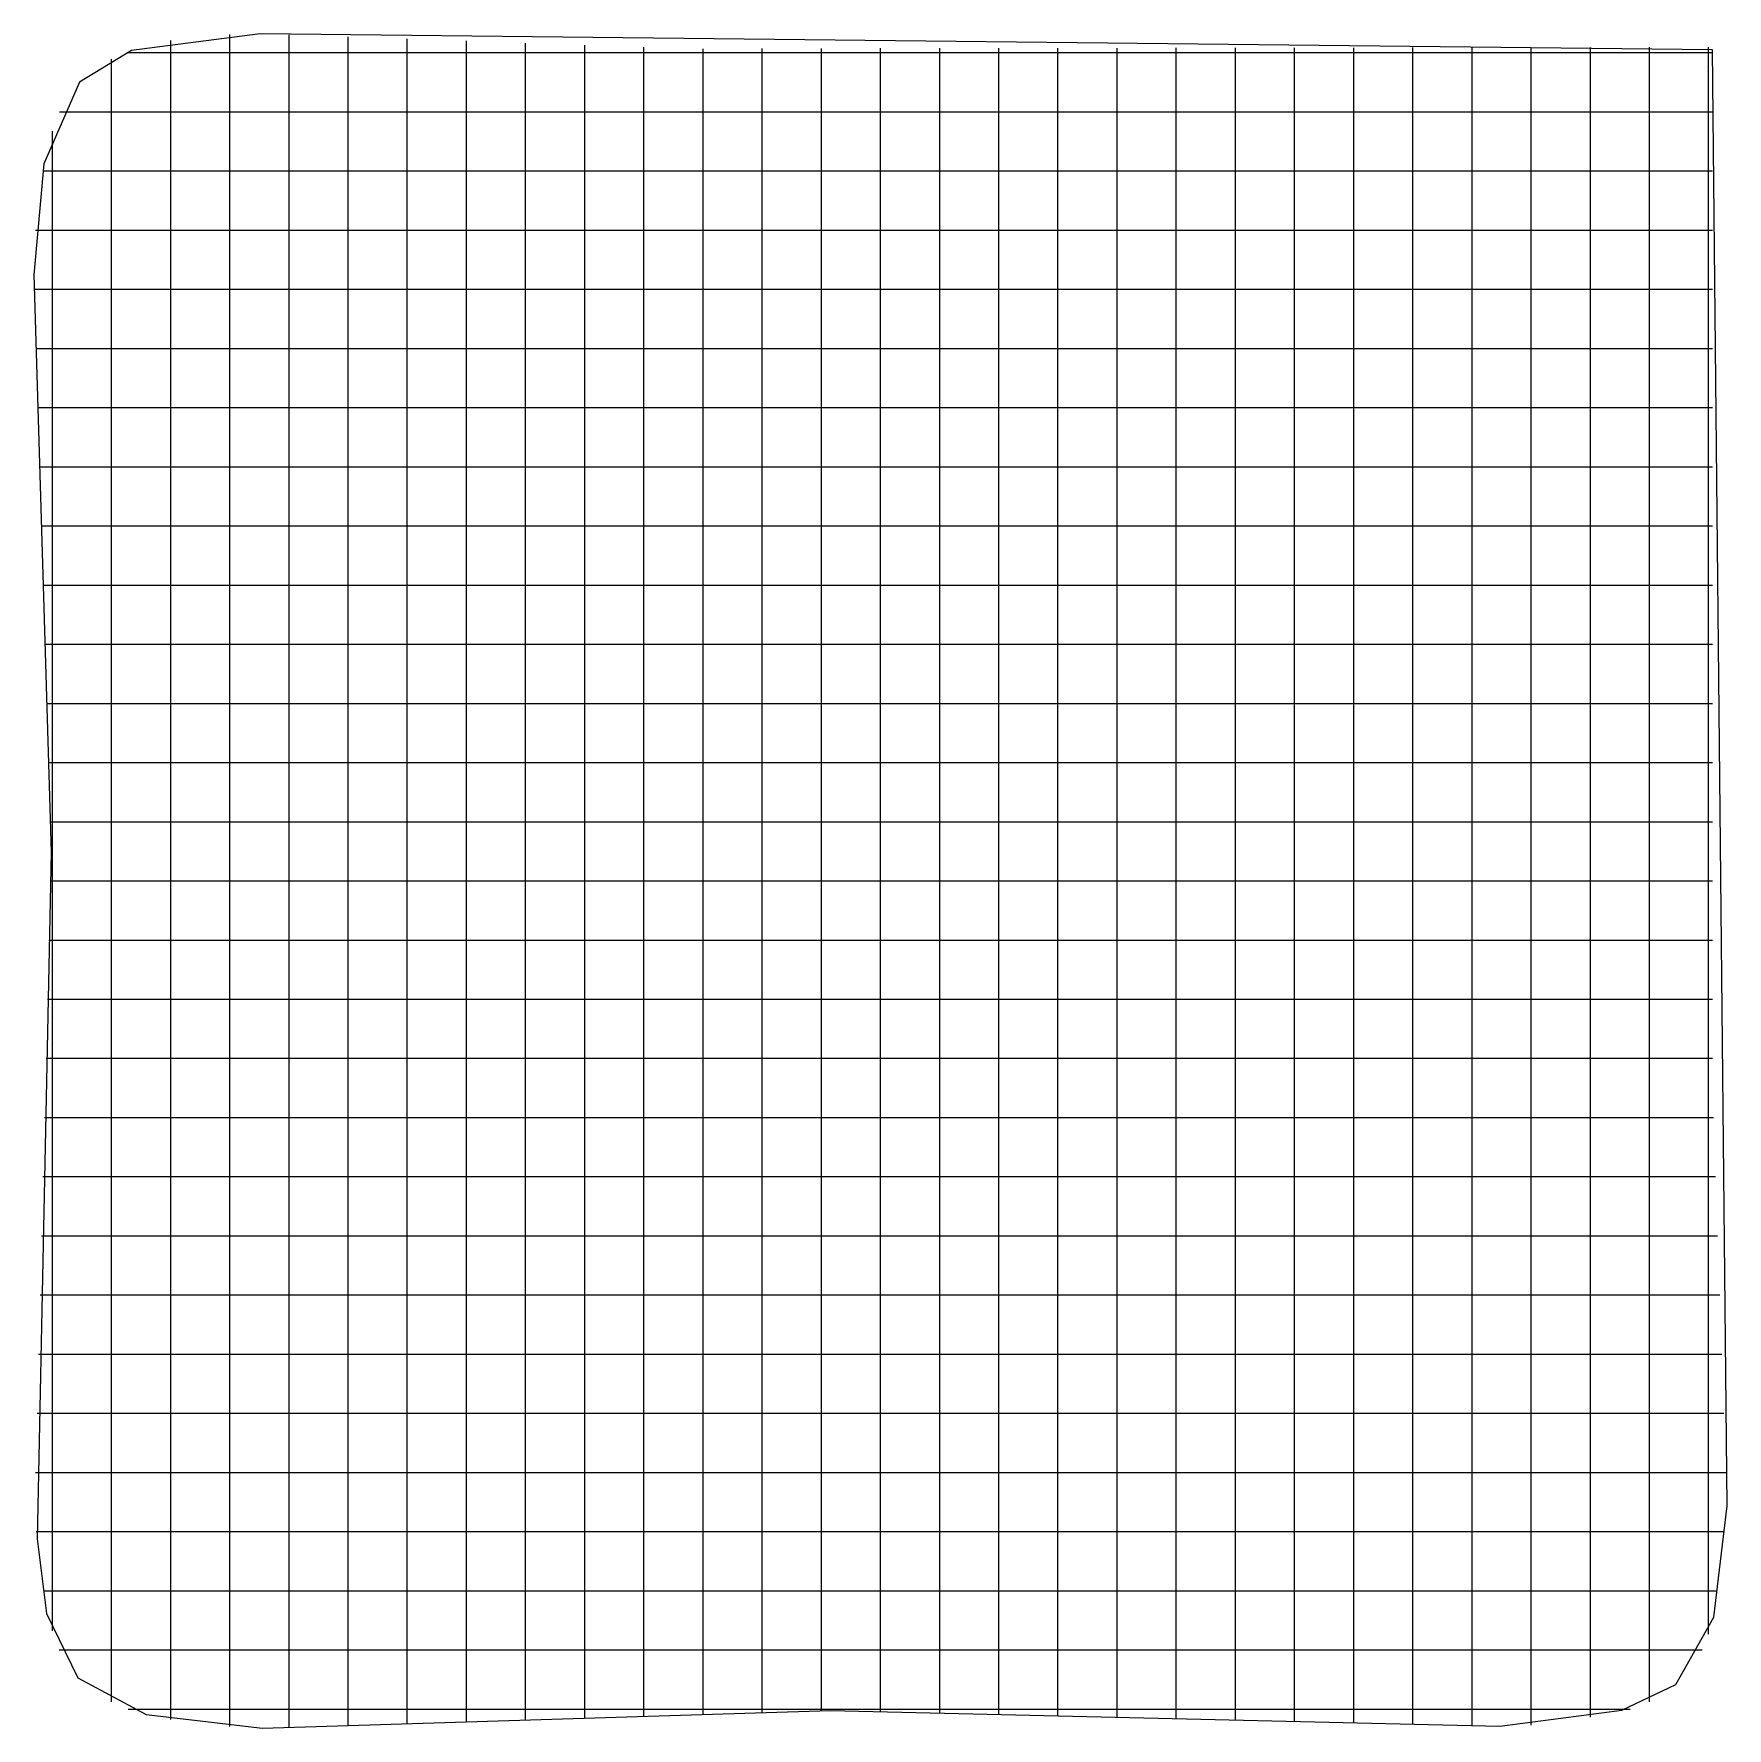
# Model space of a CAD drawing. Header units: metres. Extents: x 0.4 to 14.7, y 0.4 to 14.8.
import ezdxf

# ---------------------------------------------------------------- set-up
doc = ezdxf.new("R2010")
doc.units = ezdxf.units.M

msp = doc.modelspace()

# ---------------------------------------------------------------- linework, layer by layer
for p, q in [((1.593, 14.623), (1.593, 14.695)), ((1.593, 13.641), (1.593, 14.623)), ((2.093, 14.743), (2.093, 14.744)), ((2.093, 14.671), (2.093, 14.743)), ((2.093, 13.608), (2.093, 14.671)), ((2.593, 14.67), (2.593, 14.742)), ((2.593, 13.601), (2.593, 14.67)), ((3.093, 14.652), (3.093, 14.724)), ((3.093, 13.609), (3.093, 14.652)), ((3.593, 14.635), (3.593, 14.707)), ((3.593, 13.617), (3.593, 14.635)), ((4.093, 14.618), (4.093, 14.69)), ((4.093, 13.624), (4.093, 14.618)), ((4.593, 14.6), (4.593, 14.672)), ((5.093, 14.583), (5.093, 14.655)), ((5.593, 14.565), (5.593, 14.637)), ((6.093, 14.553), (6.093, 14.625)), ((6.593, 14.554), (6.593, 14.626)), ((7.093, 14.555), (7.093, 14.627)), ((7.593, 14.556), (7.593, 14.628)), ((8.093, 14.556), (8.093, 14.628)), ((8.593, 14.557), (8.593, 14.629)), ((9.093, 14.558), (9.093, 14.63)), ((9.593, 14.558), (9.593, 14.63)), ((10.093, 14.559), (10.093, 14.631)), ((10.593, 14.56), (10.593, 14.632)), ((11.093, 14.561), (11.093, 14.633)), ((11.593, 14.561), (11.593, 14.633)), ((12.093, 14.562), (12.093, 14.634)), ((12.593, 14.563), (12.593, 14.635)), ((13.093, 14.564), (13.093, 14.636)), ((13.593, 14.564), (13.593, 14.636)), ((14.093, 14.565), (14.093, 14.637)), ((14.593, 14.566), (14.593, 14.638)), ((1.093, 14.465), (1.093, 14.537)), ((1.093, 13.717), (1.093, 14.465)), ((1.221, 14.592), (1.293, 14.592)), ((1.221, 14.592), (1.293, 14.592)), ((1.293, 14.592), (1.677, 14.592)), ((1.677, 14.592), (1.905, 14.592)), ((1.905, 14.592), (2.264, 14.592)), ((2.264, 14.592), (3.405, 14.592)), ((3.405, 14.592), (3.477, 14.592)), ((3.477, 14.592), (3.705, 14.592)), ((3.705, 14.592), (4.064, 14.592)), ((4.064, 14.592), (5.205, 14.592)), ((4.593, 13.632), (4.593, 14.6)), ((5.093, 13.64), (5.093, 14.583)), ((5.205, 14.592), (5.277, 14.592)), ((5.277, 14.592), (5.505, 14.592)), ((5.505, 14.592), (5.708, 14.592)), ((5.593, 13.648), (5.593, 14.565)), ((5.708, 14.592), (5.779, 14.592)), ((5.779, 14.592), (6.921, 14.592)), ((6.093, 13.657), (6.093, 14.553)), ((6.593, 13.669), (6.593, 14.554)), ((6.921, 14.592), (7.279, 14.592)), ((7.093, 13.681), (7.093, 14.555)), ((7.279, 14.592), (7.508, 14.592)), ((7.508, 14.592), (7.579, 14.592)), ((7.579, 14.592), (8.721, 14.592)), ((7.593, 13.679), (7.593, 14.556)), ((8.093, 13.669), (8.093, 14.556)), ((8.593, 13.661), (8.593, 14.557)), ((8.721, 14.592), (9.079, 14.592)), ((9.079, 14.592), (9.308, 14.592)), ((9.093, 13.652), (9.093, 14.558)), ((9.308, 14.592), (9.379, 14.592)), ((9.379, 14.592), (10.521, 14.592)), ((9.593, 13.643), (9.593, 14.558)), ((10.093, 13.634), (10.093, 14.559)), ((10.521, 14.592), (10.879, 14.592)), ((10.593, 13.625), (10.593, 14.56)), ((10.879, 14.592), (11.108, 14.592)), ((11.093, 13.616), (11.093, 14.561)), ((11.108, 14.592), (11.179, 14.592)), ((11.179, 14.592), (12.321, 14.592)), ((11.593, 13.607), (11.593, 14.561)), ((12.093, 13.598), (12.093, 14.562)), ((12.321, 14.592), (12.679, 14.592)), ((12.593, 13.589), (12.593, 14.563)), ((12.679, 14.592), (12.908, 14.592)), ((12.908, 14.592), (12.979, 14.592)), ((12.979, 14.592), (14.121, 14.592)), ((13.093, 13.589), (13.093, 14.564)), ((13.593, 13.641), (13.593, 14.564)), ((14.093, 13.741), (14.093, 14.565)), ((14.121, 14.592), (14.398, 14.592)), ((14.398, 14.592), (14.626, 14.592)), ((14.593, 14.177), (14.593, 14.566)), ((14.593, 13.949), (14.593, 14.177)), ((0.654, 14.092), (0.726, 14.092)), ((0.654, 14.092), (0.726, 14.092)), ((0.726, 14.092), (1.542, 14.092)), ((1.542, 14.092), (1.9, 14.092)), ((1.9, 14.092), (2.128, 14.092)), ((2.128, 14.092), (2.2, 14.092)), ((2.2, 14.092), (3.342, 14.092)), ((3.342, 14.092), (3.7, 14.092)), ((3.7, 14.092), (3.928, 14.092)), ((3.928, 14.092), (4, 14.092)), ((4, 14.092), (5.142, 14.092)), ((5.142, 14.092), (5.5, 14.092)), ((5.5, 14.092), (5.728, 14.092)), ((5.728, 14.092), (5.8, 14.092)), ((5.8, 14.092), (6.942, 14.092)), ((6.942, 14.092), (7.3, 14.092)), ((7.3, 14.092), (7.528, 14.092)), ((7.528, 14.092), (7.6, 14.092)), ((7.6, 14.092), (8.742, 14.092)), ((8.742, 14.092), (9.1, 14.092)), ((9.1, 14.092), (9.328, 14.092)), ((9.328, 14.092), (9.4, 14.092)), ((9.4, 14.092), (10.542, 14.092)), ((10.542, 14.092), (10.9, 14.092)), ((10.9, 14.092), (11.128, 14.092)), ((11.128, 14.092), (11.2, 14.092)), ((11.2, 14.092), (12.342, 14.092)), ((12.342, 14.092), (12.7, 14.092)), ((12.7, 14.092), (12.928, 14.092)), ((12.928, 14.092), (13, 14.092)), ((13, 14.092), (14.142, 14.092)), ((14.142, 14.092), (14.398, 14.092)), ((14.398, 14.092), (14.626, 14.092)), ((0.593, 13.872), (0.593, 13.929)), ((14.593, 13.591), (14.593, 13.949)), ((0.593, 13.8), (0.593, 13.872)), ((0.593, 12.658), (0.593, 13.8)), ((1.093, 13.359), (1.093, 13.717)), ((1.593, 13.282), (1.593, 13.641)), ((2.093, 13.25), (2.093, 13.608)), ((3.093, 13.251), (3.093, 13.609)), ((3.593, 13.259), (3.593, 13.617)), ((4.093, 13.266), (4.093, 13.624)), ((4.593, 13.274), (4.593, 13.632)), ((5.093, 13.282), (5.093, 13.64)), ((5.593, 13.29), (5.593, 13.648)), ((6.093, 13.299), (6.093, 13.657)), ((6.593, 13.311), (6.593, 13.669)), ((7.093, 13.323), (7.093, 13.681)), ((7.593, 13.32), (7.593, 13.679)), ((8.093, 13.311), (8.093, 13.669)), ((8.593, 13.303), (8.593, 13.661)), ((9.093, 13.294), (9.093, 13.652)), ((9.593, 13.284), (9.593, 13.643)), ((10.093, 13.276), (10.093, 13.634)), ((10.593, 13.267), (10.593, 13.625)), ((11.093, 13.258), (11.093, 13.616)), ((11.593, 13.249), (11.593, 13.607)), ((13.593, 13.283), (13.593, 13.641)), ((14.093, 13.383), (14.093, 13.741)), ((0.511, 13.592), (0.583, 13.592)), ((0.511, 13.592), (0.583, 13.592)), ((0.583, 13.592), (1.508, 13.592)), ((1.508, 13.592), (1.866, 13.592)), ((1.866, 13.592), (2.094, 13.592)), ((2.094, 13.592), (2.166, 13.592)), ((2.166, 13.592), (3.308, 13.592)), ((2.593, 13.242), (2.593, 13.601)), ((3.308, 13.592), (3.666, 13.592)), ((3.666, 13.592), (3.894, 13.592)), ((3.894, 13.592), (3.966, 13.592)), ((3.966, 13.592), (5.108, 13.592)), ((5.108, 13.592), (5.466, 13.592)), ((5.466, 13.592), (5.694, 13.592)), ((5.694, 13.592), (5.766, 13.592)), ((5.766, 13.592), (6.908, 13.592)), ((6.908, 13.592), (7.266, 13.592)), ((7.266, 13.592), (7.494, 13.592)), ((7.494, 13.592), (7.566, 13.592)), ((7.566, 13.592), (8.708, 13.592)), ((8.708, 13.592), (9.066, 13.592)), ((9.066, 13.592), (9.294, 13.592)), ((9.294, 13.592), (9.366, 13.592)), ((9.366, 13.592), (10.508, 13.592)), ((10.508, 13.592), (10.866, 13.592)), ((10.866, 13.592), (11.094, 13.592)), ((11.094, 13.592), (11.166, 13.592)), ((11.166, 13.592), (12.308, 13.592)), ((12.093, 13.24), (12.093, 13.598)), ((12.308, 13.592), (12.666, 13.592)), ((12.593, 13.231), (12.593, 13.589)), ((12.666, 13.592), (12.894, 13.592)), ((12.894, 13.592), (12.966, 13.592)), ((12.966, 13.592), (14.108, 13.592)), ((13.093, 13.231), (13.093, 13.589)), ((14.108, 13.592), (14.398, 13.592)), ((14.398, 13.592), (14.626, 13.592)), ((14.593, 12.448), (14.593, 13.591)), ((1.093, 13.13), (1.093, 13.359)), ((7.093, 13.095), (7.093, 13.323)), ((7.593, 13.092), (7.593, 13.32)), ((14.093, 13.154), (14.093, 13.383)), ((1.593, 13.054), (1.593, 13.282)), ((2.093, 13.022), (2.093, 13.25)), ((2.593, 13.014), (2.593, 13.242)), ((3.093, 13.022), (3.093, 13.251)), ((3.593, 13.03), (3.593, 13.259)), ((4.093, 13.038), (4.093, 13.266)), ((4.593, 13.046), (4.593, 13.274)), ((5.093, 13.054), (5.093, 13.282)), ((5.593, 13.062), (5.593, 13.29)), ((6.093, 13.071), (6.093, 13.299)), ((6.593, 13.083), (6.593, 13.311)), ((8.093, 13.083), (8.093, 13.311)), ((8.593, 13.074), (8.593, 13.303)), ((9.093, 13.065), (9.093, 13.294)), ((9.593, 13.056), (9.593, 13.284)), ((10.093, 13.047), (10.093, 13.276)), ((10.593, 13.038), (10.593, 13.267)), ((11.093, 13.029), (11.093, 13.258)), ((11.593, 13.02), (11.593, 13.249)), ((12.093, 13.011), (12.093, 13.24)), ((12.593, 13.002), (12.593, 13.231)), ((13.093, 13.002), (13.093, 13.231)), ((13.593, 13.054), (13.593, 13.283)), ((0.451, 13.092), (0.523, 13.092)), ((0.451, 13.092), (0.523, 13.092)), ((0.523, 13.092), (1.493, 13.092)), ((1.093, 13.059), (1.093, 13.13)), ((1.093, 11.917), (1.093, 13.059)), ((1.493, 13.092), (1.851, 13.092)), ((1.593, 12.982), (1.593, 13.054)), ((1.851, 13.092), (2.08, 13.092)), ((2.08, 13.092), (2.151, 13.092)), ((2.151, 13.092), (3.293, 13.092)), ((3.293, 13.092), (3.651, 13.092)), ((3.593, 12.959), (3.593, 13.03)), ((3.651, 13.092), (3.88, 13.092)), ((3.88, 13.092), (3.951, 13.092)), ((3.951, 13.092), (5.093, 13.092)), ((4.093, 12.967), (4.093, 13.038)), ((4.593, 12.974), (4.593, 13.046)), ((5.093, 13.092), (5.451, 13.092)), ((5.093, 12.982), (5.093, 13.054)), ((5.451, 13.092), (5.68, 13.092)), ((5.593, 12.99), (5.593, 13.062)), ((5.68, 13.092), (5.751, 13.092)), ((5.751, 13.092), (6.893, 13.092)), ((6.093, 12.999), (6.093, 13.071)), ((6.593, 13.012), (6.593, 13.083)), ((6.893, 13.092), (7.251, 13.092)), ((7.093, 13.023), (7.093, 13.095)), ((7.251, 13.092), (7.48, 13.092)), ((7.48, 13.092), (7.551, 13.092)), ((7.551, 13.092), (8.693, 13.092)), ((7.593, 13.021), (7.593, 13.092)), ((8.093, 13.011), (8.093, 13.083)), ((8.593, 13.003), (8.593, 13.074)), ((8.693, 13.092), (9.051, 13.092)), ((9.051, 13.092), (9.28, 13.092)), ((9.093, 12.994), (9.093, 13.065)), ((9.28, 13.092), (9.351, 13.092)), ((9.351, 13.092), (10.493, 13.092)), ((9.593, 12.984), (9.593, 13.056)), ((10.093, 12.976), (10.093, 13.047)), ((10.493, 13.092), (10.851, 13.092)), ((10.593, 12.967), (10.593, 13.038)), ((10.851, 13.092), (11.08, 13.092)), ((11.08, 13.092), (11.151, 13.092)), ((11.151, 13.092), (12.293, 13.092)), ((12.293, 13.092), (12.651, 13.092)), ((12.651, 13.092), (12.88, 13.092)), ((12.88, 13.092), (12.951, 13.092)), ((12.951, 13.092), (14.093, 13.092)), ((13.593, 12.983), (13.593, 13.054)), ((14.093, 13.083), (14.093, 13.154)), ((14.093, 13.092), (14.398, 13.092)), ((14.093, 11.941), (14.093, 13.083)), ((14.398, 13.092), (14.626, 13.092)), ((1.593, 11.841), (1.593, 12.982)), ((2.093, 12.951), (2.093, 13.022)), ((2.093, 11.808), (2.093, 12.951)), ((2.593, 12.943), (2.593, 13.014)), ((2.593, 11.801), (2.593, 12.943)), ((3.093, 12.951), (3.093, 13.022)), ((3.093, 11.809), (3.093, 12.951)), ((3.593, 11.817), (3.593, 12.959)), ((4.093, 11.824), (4.093, 12.967)), ((4.593, 11.832), (4.593, 12.974)), ((5.093, 11.84), (5.093, 12.982)), ((5.593, 11.848), (5.593, 12.99)), ((6.093, 11.857), (6.093, 12.999)), ((6.593, 11.869), (6.593, 13.012)), ((7.093, 11.881), (7.093, 13.023)), ((7.593, 11.879), (7.593, 13.021)), ((8.093, 11.869), (8.093, 13.011)), ((8.593, 11.861), (8.593, 13.003)), ((9.093, 11.852), (9.093, 12.994)), ((9.593, 11.843), (9.593, 12.984)), ((10.093, 11.834), (10.093, 12.976)), ((10.593, 11.825), (10.593, 12.967)), ((11.093, 12.958), (11.093, 13.029)), ((11.093, 11.816), (11.093, 12.958)), ((11.593, 12.949), (11.593, 13.02)), ((11.593, 11.807), (11.593, 12.949)), ((12.093, 12.94), (12.093, 13.011)), ((12.093, 11.798), (12.093, 12.94)), ((12.593, 12.931), (12.593, 13.002)), ((12.593, 11.789), (12.593, 12.931)), ((13.093, 12.931), (13.093, 13.002)), ((13.093, 11.789), (13.093, 12.931)), ((13.593, 11.841), (13.593, 12.983)), ((0.593, 12.3), (0.593, 12.658)), ((0.438, 12.592), (0.51, 12.592)), ((0.438, 12.592), (0.51, 12.592)), ((0.51, 12.592), (1.49, 12.592)), ((1.49, 12.592), (1.848, 12.592)), ((1.848, 12.592), (2.077, 12.592)), ((2.077, 12.592), (2.148, 12.592)), ((2.148, 12.592), (3.29, 12.592)), ((3.29, 12.592), (3.648, 12.592)), ((3.648, 12.592), (3.877, 12.592)), ((3.877, 12.592), (3.948, 12.592)), ((3.948, 12.592), (5.09, 12.592)), ((5.09, 12.592), (5.448, 12.592)), ((5.448, 12.592), (5.677, 12.592)), ((5.677, 12.592), (5.748, 12.592)), ((5.748, 12.592), (6.89, 12.592)), ((6.89, 12.592), (7.248, 12.592)), ((7.248, 12.592), (7.477, 12.592)), ((7.477, 12.592), (7.548, 12.592)), ((7.548, 12.592), (8.69, 12.592)), ((8.69, 12.592), (9.048, 12.592)), ((9.048, 12.592), (9.277, 12.592)), ((9.277, 12.592), (9.348, 12.592)), ((9.348, 12.592), (10.49, 12.592)), ((10.49, 12.592), (10.848, 12.592)), ((10.848, 12.592), (11.077, 12.592)), ((11.077, 12.592), (11.148, 12.592)), ((11.148, 12.592), (12.29, 12.592)), ((12.29, 12.592), (12.648, 12.592)), ((12.648, 12.592), (12.877, 12.592)), ((12.877, 12.592), (12.948, 12.592)), ((12.948, 12.592), (14.09, 12.592)), ((14.09, 12.592), (14.398, 12.592)), ((14.398, 12.592), (14.626, 12.592)), ((14.593, 12.377), (14.593, 12.448)), ((14.593, 12.149), (14.593, 12.377)), ((0.593, 12.072), (0.593, 12.3)), ((0.453, 12.092), (0.525, 12.092)), ((0.453, 12.092), (0.525, 12.092)), ((0.525, 12.092), (1.494, 12.092)), ((0.593, 12), (0.593, 12.072)), ((1.494, 12.092), (1.852, 12.092)), ((1.852, 12.092), (2.08, 12.092)), ((2.08, 12.092), (2.152, 12.092)), ((2.152, 12.092), (3.294, 12.092)), ((3.294, 12.092), (3.652, 12.092)), ((3.652, 12.092), (3.88, 12.092)), ((3.88, 12.092), (3.952, 12.092)), ((3.952, 12.092), (5.094, 12.092)), ((5.094, 12.092), (5.452, 12.092)), ((5.452, 12.092), (5.68, 12.092)), ((5.68, 12.092), (5.752, 12.092)), ((5.752, 12.092), (6.894, 12.092)), ((6.894, 12.092), (7.252, 12.092)), ((7.252, 12.092), (7.48, 12.092)), ((7.48, 12.092), (7.552, 12.092)), ((7.552, 12.092), (8.694, 12.092)), ((8.694, 12.092), (9.052, 12.092)), ((9.052, 12.092), (9.28, 12.092)), ((9.28, 12.092), (9.352, 12.092)), ((9.352, 12.092), (10.494, 12.092)), ((10.494, 12.092), (10.852, 12.092)), ((10.852, 12.092), (11.08, 12.092)), ((11.08, 12.092), (11.152, 12.092)), ((11.152, 12.092), (12.294, 12.092)), ((12.294, 12.092), (12.652, 12.092)), ((12.652, 12.092), (12.88, 12.092)), ((12.88, 12.092), (12.952, 12.092)), ((12.952, 12.092), (14.094, 12.092)), ((14.094, 12.092), (14.398, 12.092)), ((14.398, 12.092), (14.626, 12.092)), ((14.593, 11.791), (14.593, 12.149)), ((0.593, 10.858), (0.593, 12)), ((1.093, 11.559), (1.093, 11.917)), ((14.093, 11.583), (14.093, 11.941)), ((1.593, 11.482), (1.593, 11.841)), ((2.093, 11.45), (2.093, 11.808)), ((2.593, 11.442), (2.593, 11.801)), ((3.093, 11.451), (3.093, 11.809)), ((3.593, 11.459), (3.593, 11.817)), ((4.093, 11.466), (4.093, 11.824)), ((4.593, 11.474), (4.593, 11.832)), ((5.093, 11.482), (5.093, 11.84)), ((5.593, 11.49), (5.593, 11.848)), ((6.093, 11.499), (6.093, 11.857)), ((6.593, 11.511), (6.593, 11.869)), ((7.093, 11.523), (7.093, 11.881)), ((7.593, 11.52), (7.593, 11.879)), ((8.093, 11.511), (8.093, 11.869)), ((8.593, 11.503), (8.593, 11.861)), ((9.093, 11.494), (9.093, 11.852)), ((9.593, 11.484), (9.593, 11.843)), ((10.093, 11.476), (10.093, 11.834)), ((10.593, 11.467), (10.593, 11.825)), ((11.093, 11.458), (11.093, 11.816)), ((11.593, 11.449), (11.593, 11.807)), ((12.093, 11.44), (12.093, 11.798)), ((12.593, 11.431), (12.593, 11.789)), ((13.093, 11.431), (13.093, 11.789)), ((13.593, 11.483), (13.593, 11.841)), ((14.593, 10.648), (14.593, 11.791)), ((0.468, 11.592), (0.54, 11.592)), ((0.468, 11.592), (0.54, 11.592)), ((0.54, 11.592), (1.497, 11.592)), ((1.093, 11.33), (1.093, 11.559)), ((1.497, 11.592), (1.855, 11.592)), ((1.593, 11.254), (1.593, 11.482)), ((1.855, 11.592), (2.084, 11.592)), ((2.084, 11.592), (2.155, 11.592)), ((2.155, 11.592), (3.297, 11.592)), ((3.297, 11.592), (3.655, 11.592)), ((3.593, 11.23), (3.593, 11.459)), ((3.655, 11.592), (3.884, 11.592)), ((3.884, 11.592), (3.955, 11.592)), ((3.955, 11.592), (5.097, 11.592)), ((4.093, 11.238), (4.093, 11.466)), ((4.593, 11.246), (4.593, 11.474)), ((5.093, 11.254), (5.093, 11.482)), ((5.097, 11.592), (5.455, 11.592)), ((5.455, 11.592), (5.684, 11.592)), ((5.593, 11.262), (5.593, 11.49)), ((5.684, 11.592), (5.755, 11.592)), ((5.755, 11.592), (6.897, 11.592)), ((6.093, 11.271), (6.093, 11.499)), ((6.593, 11.283), (6.593, 11.511)), ((6.897, 11.592), (7.255, 11.592)), ((7.093, 11.295), (7.093, 11.523)), ((7.255, 11.592), (7.484, 11.592)), ((7.484, 11.592), (7.555, 11.592)), ((7.555, 11.592), (8.697, 11.592)), ((7.593, 11.292), (7.593, 11.52)), ((8.093, 11.283), (8.093, 11.511)), ((8.593, 11.274), (8.593, 11.503)), ((8.697, 11.592), (9.055, 11.592)), ((9.055, 11.592), (9.284, 11.592)), ((9.093, 11.265), (9.093, 11.494)), ((9.284, 11.592), (9.355, 11.592)), ((9.355, 11.592), (10.497, 11.592)), ((9.593, 11.256), (9.593, 11.484)), ((10.093, 11.247), (10.093, 11.476)), ((10.497, 11.592), (10.855, 11.592)), ((10.593, 11.238), (10.593, 11.467)), ((10.855, 11.592), (11.084, 11.592)), ((11.084, 11.592), (11.155, 11.592)), ((11.093, 11.229), (11.093, 11.458)), ((11.155, 11.592), (12.297, 11.592)), ((12.297, 11.592), (12.655, 11.592)), ((12.655, 11.592), (12.884, 11.592)), ((12.884, 11.592), (12.955, 11.592)), ((12.955, 11.592), (14.097, 11.592)), ((13.593, 11.254), (13.593, 11.483)), ((14.093, 11.354), (14.093, 11.583)), ((14.097, 11.592), (14.398, 11.592)), ((14.398, 11.592), (14.626, 11.592)), ((1.093, 11.259), (1.093, 11.33)), ((2.093, 11.222), (2.093, 11.45)), ((2.593, 11.214), (2.593, 11.442)), ((3.093, 11.222), (3.093, 11.451)), ((11.593, 11.22), (11.593, 11.449)), ((12.093, 11.211), (12.093, 11.44)), ((12.593, 11.202), (12.593, 11.431)), ((13.093, 11.202), (13.093, 11.431)), ((14.093, 11.283), (14.093, 11.354)), ((1.093, 10.117), (1.093, 11.259)), ((1.593, 11.182), (1.593, 11.254)), ((1.593, 10.041), (1.593, 11.182)), ((2.093, 11.151), (2.093, 11.222)), ((2.593, 11.143), (2.593, 11.214)), ((3.093, 11.151), (3.093, 11.222)), ((3.593, 11.159), (3.593, 11.23)), ((4.093, 11.167), (4.093, 11.238)), ((4.593, 11.174), (4.593, 11.246)), ((4.593, 10.032), (4.593, 11.174)), ((5.093, 11.182), (5.093, 11.254)), ((5.093, 10.04), (5.093, 11.182)), ((5.593, 11.19), (5.593, 11.262)), ((5.593, 10.048), (5.593, 11.19)), ((6.093, 11.199), (6.093, 11.271)), ((6.093, 10.057), (6.093, 11.199)), ((6.593, 11.212), (6.593, 11.283)), ((6.593, 10.069), (6.593, 11.212)), ((7.093, 11.223), (7.093, 11.295)), ((7.093, 10.081), (7.093, 11.223)), ((7.593, 11.221), (7.593, 11.292)), ((7.593, 10.079), (7.593, 11.221)), ((8.093, 11.211), (8.093, 11.283)), ((8.093, 10.069), (8.093, 11.211)), ((8.593, 11.203), (8.593, 11.274)), ((8.593, 10.061), (8.593, 11.203)), ((9.093, 11.194), (9.093, 11.265)), ((9.093, 10.052), (9.093, 11.194)), ((9.593, 11.184), (9.593, 11.256)), ((9.593, 10.043), (9.593, 11.184)), ((10.093, 11.176), (10.093, 11.247)), ((10.093, 10.034), (10.093, 11.176)), ((10.593, 11.167), (10.593, 11.238)), ((11.093, 11.158), (11.093, 11.229)), ((11.593, 11.149), (11.593, 11.22)), ((12.093, 11.14), (12.093, 11.211)), ((12.593, 11.131), (12.593, 11.202)), ((13.093, 11.131), (13.093, 11.202)), ((13.593, 11.183), (13.593, 11.254)), ((13.593, 10.041), (13.593, 11.183)), ((14.093, 10.141), (14.093, 11.283)), ((0.484, 11.092), (0.556, 11.092)), ((0.484, 11.092), (0.556, 11.092)), ((0.556, 11.092), (1.501, 11.092)), ((1.501, 11.092), (1.859, 11.092)), ((1.859, 11.092), (2.088, 11.092)), ((2.088, 11.092), (2.159, 11.092)), ((2.093, 10.008), (2.093, 11.151)), ((2.159, 11.092), (3.301, 11.092)), ((2.593, 10.001), (2.593, 11.143)), ((3.093, 10.009), (3.093, 11.151)), ((3.301, 11.092), (3.659, 11.092)), ((3.593, 10.017), (3.593, 11.159)), ((3.659, 11.092), (3.888, 11.092)), ((3.888, 11.092), (3.959, 11.092)), ((3.959, 11.092), (5.101, 11.092)), ((4.093, 10.024), (4.093, 11.167)), ((5.101, 11.092), (5.459, 11.092)), ((5.459, 11.092), (5.688, 11.092)), ((5.688, 11.092), (5.759, 11.092)), ((5.759, 11.092), (6.901, 11.092)), ((6.901, 11.092), (7.259, 11.092)), ((7.259, 11.092), (7.488, 11.092)), ((7.488, 11.092), (7.559, 11.092)), ((7.559, 11.092), (8.701, 11.092)), ((8.701, 11.092), (9.059, 11.092)), ((9.059, 11.092), (9.288, 11.092)), ((9.288, 11.092), (9.359, 11.092)), ((9.359, 11.092), (10.501, 11.092)), ((10.501, 11.092), (10.859, 11.092)), ((10.593, 10.025), (10.593, 11.167)), ((10.859, 11.092), (11.088, 11.092)), ((11.088, 11.092), (11.159, 11.092)), ((11.093, 10.016), (11.093, 11.158)), ((11.159, 11.092), (12.301, 11.092)), ((11.593, 10.007), (11.593, 11.149)), ((12.093, 9.998), (12.093, 11.14)), ((12.301, 11.092), (12.659, 11.092)), ((12.593, 9.989), (12.593, 11.131)), ((12.659, 11.092), (12.888, 11.092)), ((12.888, 11.092), (12.959, 11.092)), ((12.959, 11.092), (14.101, 11.092)), ((13.093, 9.989), (13.093, 11.131)), ((14.101, 11.092), (14.398, 11.092)), ((14.398, 11.092), (14.626, 11.092)), ((0.593, 10.5), (0.593, 10.858)), ((14.593, 10.577), (14.593, 10.648)), ((0.499, 10.592), (0.571, 10.592)), ((0.499, 10.592), (0.571, 10.592)), ((0.571, 10.592), (1.505, 10.592)), ((0.593, 10.272), (0.593, 10.5)), ((1.505, 10.592), (1.863, 10.592)), ((1.863, 10.592), (2.091, 10.592)), ((2.091, 10.592), (2.163, 10.592)), ((2.163, 10.592), (3.305, 10.592)), ((3.305, 10.592), (3.663, 10.592)), ((3.663, 10.592), (3.891, 10.592)), ((3.891, 10.592), (3.963, 10.592)), ((3.963, 10.592), (5.105, 10.592)), ((5.105, 10.592), (5.463, 10.592)), ((5.463, 10.592), (5.691, 10.592)), ((5.691, 10.592), (5.763, 10.592)), ((5.763, 10.592), (6.905, 10.592)), ((6.905, 10.592), (7.263, 10.592)), ((7.263, 10.592), (7.491, 10.592)), ((7.491, 10.592), (7.563, 10.592)), ((7.563, 10.592), (8.705, 10.592)), ((8.705, 10.592), (9.063, 10.592)), ((9.063, 10.592), (9.291, 10.592)), ((9.291, 10.592), (9.363, 10.592)), ((9.363, 10.592), (10.505, 10.592)), ((10.505, 10.592), (10.863, 10.592)), ((10.863, 10.592), (11.091, 10.592)), ((11.091, 10.592), (11.163, 10.592)), ((11.163, 10.592), (12.305, 10.592)), ((12.305, 10.592), (12.663, 10.592)), ((12.663, 10.592), (12.891, 10.592)), ((12.891, 10.592), (12.963, 10.592)), ((12.963, 10.592), (14.105, 10.592)), ((14.105, 10.592), (14.398, 10.592)), ((14.398, 10.592), (14.626, 10.592)), ((14.593, 10.349), (14.593, 10.577)), ((14.593, 9.991), (14.593, 10.349)), ((0.593, 10.2), (0.593, 10.272)), ((0.593, 9.058), (0.593, 10.2)), ((0.514, 10.092), (0.586, 10.092)), ((0.514, 10.092), (0.586, 10.092)), ((0.586, 10.092), (1.508, 10.092)), ((1.093, 9.759), (1.093, 10.117)), ((1.508, 10.092), (1.866, 10.092)), ((1.593, 9.682), (1.593, 10.041)), ((1.866, 10.092), (2.095, 10.092)), ((2.095, 10.092), (2.166, 10.092)), ((2.166, 10.092), (3.308, 10.092)), ((3.308, 10.092), (3.666, 10.092)), ((3.666, 10.092), (3.895, 10.092)), ((3.895, 10.092), (3.966, 10.092)), ((3.966, 10.092), (5.108, 10.092)), ((4.093, 9.666), (4.093, 10.024)), ((4.593, 9.674), (4.593, 10.032)), ((5.093, 9.682), (5.093, 10.04)), ((5.108, 10.092), (5.466, 10.092)), ((5.466, 10.092), (5.695, 10.092)), ((5.593, 9.69), (5.593, 10.048)), ((5.695, 10.092), (5.766, 10.092)), ((5.766, 10.092), (6.908, 10.092)), ((6.093, 9.699), (6.093, 10.057)), ((6.593, 9.711), (6.593, 10.069)), ((6.908, 10.092), (7.266, 10.092)), ((7.093, 9.723), (7.093, 10.081)), ((7.266, 10.092), (7.495, 10.092)), ((7.495, 10.092), (7.566, 10.092)), ((7.566, 10.092), (8.708, 10.092)), ((7.593, 9.72), (7.593, 10.079)), ((8.093, 9.711), (8.093, 10.069)), ((8.593, 9.703), (8.593, 10.061)), ((8.708, 10.092), (9.066, 10.092)), ((9.066, 10.092), (9.295, 10.092)), ((9.093, 9.694), (9.093, 10.052)), ((9.295, 10.092), (9.366, 10.092)), ((9.366, 10.092), (10.508, 10.092)), ((9.593, 9.684), (9.593, 10.043)), ((10.093, 9.676), (10.093, 10.034)), ((10.508, 10.092), (10.866, 10.092)), ((10.593, 9.667), (10.593, 10.025)), ((10.866, 10.092), (11.095, 10.092)), ((11.095, 10.092), (11.166, 10.092)), ((11.166, 10.092), (12.308, 10.092)), ((12.308, 10.092), (12.666, 10.092)), ((12.666, 10.092), (12.895, 10.092)), ((12.895, 10.092), (12.966, 10.092)), ((12.966, 10.092), (14.108, 10.092)), ((13.593, 9.683), (13.593, 10.041)), ((14.093, 9.783), (14.093, 10.141)), ((14.108, 10.092), (14.398, 10.092)), ((14.398, 10.092), (14.626, 10.092)), ((2.093, 9.65), (2.093, 10.008)), ((2.593, 9.642), (2.593, 10.001)), ((3.093, 9.651), (3.093, 10.009)), ((3.593, 9.659), (3.593, 10.017)), ((11.093, 9.658), (11.093, 10.016)), ((11.593, 9.649), (11.593, 10.007)), ((12.093, 9.64), (12.093, 9.998)), ((12.593, 9.631), (12.593, 9.989)), ((13.093, 9.631), (13.093, 9.989)), ((14.593, 8.848), (14.593, 9.991)), ((1.093, 9.53), (1.093, 9.759)), ((14.093, 9.554), (14.093, 9.783)), ((1.593, 9.454), (1.593, 9.682)), ((2.093, 9.422), (2.093, 9.65)), ((2.593, 9.414), (2.593, 9.642)), ((3.093, 9.422), (3.093, 9.651)), ((3.593, 9.43), (3.593, 9.659)), ((4.093, 9.438), (4.093, 9.666)), ((4.593, 9.446), (4.593, 9.674)), ((5.093, 9.454), (5.093, 9.682)), ((5.593, 9.462), (5.593, 9.69)), ((6.093, 9.471), (6.093, 9.699)), ((6.593, 9.483), (6.593, 9.711)), ((7.093, 9.495), (7.093, 9.723)), ((7.593, 9.492), (7.593, 9.72)), ((8.093, 9.483), (8.093, 9.711)), ((8.593, 9.474), (8.593, 9.703)), ((9.093, 9.465), (9.093, 9.694)), ((9.593, 9.456), (9.593, 9.684)), ((10.093, 9.447), (10.093, 9.676)), ((10.593, 9.438), (10.593, 9.667)), ((11.093, 9.429), (11.093, 9.658)), ((11.593, 9.42), (11.593, 9.649)), ((12.093, 9.411), (12.093, 9.64)), ((12.593, 9.402), (12.593, 9.631)), ((13.093, 9.402), (13.093, 9.631)), ((13.593, 9.454), (13.593, 9.683)), ((0.529, 9.592), (0.601, 9.592)), ((0.529, 9.592), (0.601, 9.592)), ((0.601, 9.592), (1.512, 9.592)), ((1.093, 9.459), (1.093, 9.53)), ((1.093, 8.317), (1.093, 9.459)), ((1.512, 9.592), (1.87, 9.592)), ((1.593, 9.382), (1.593, 9.454)), ((1.87, 9.592), (2.099, 9.592)), ((2.099, 9.592), (2.17, 9.592)), ((2.17, 9.592), (3.312, 9.592)), ((3.312, 9.592), (3.67, 9.592)), ((3.67, 9.592), (3.899, 9.592)), ((3.899, 9.592), (3.97, 9.592)), ((3.97, 9.592), (5.112, 9.592)), ((5.093, 9.382), (5.093, 9.454)), ((5.112, 9.592), (5.47, 9.592)), ((5.47, 9.592), (5.699, 9.592)), ((5.593, 9.39), (5.593, 9.462)), ((5.699, 9.592), (5.77, 9.592)), ((5.77, 9.592), (6.912, 9.592)), ((6.093, 9.399), (6.093, 9.471)), ((6.593, 9.412), (6.593, 9.483)), ((6.912, 9.592), (7.27, 9.592)), ((7.093, 9.423), (7.093, 9.495)), ((7.27, 9.592), (7.499, 9.592)), ((7.499, 9.592), (7.57, 9.592)), ((7.57, 9.592), (8.712, 9.592)), ((7.593, 9.421), (7.593, 9.492)), ((8.093, 9.411), (8.093, 9.483)), ((8.593, 9.403), (8.593, 9.474)), ((8.712, 9.592), (9.07, 9.592)), ((9.07, 9.592), (9.299, 9.592)), ((9.093, 9.394), (9.093, 9.465)), ((9.299, 9.592), (9.37, 9.592)), ((9.37, 9.592), (10.512, 9.592)), ((9.593, 9.384), (9.593, 9.456)), ((10.512, 9.592), (10.87, 9.592)), ((10.87, 9.592), (11.099, 9.592)), ((11.099, 9.592), (11.17, 9.592)), ((11.17, 9.592), (12.312, 9.592)), ((12.312, 9.592), (12.67, 9.592)), ((12.67, 9.592), (12.899, 9.592)), ((12.899, 9.592), (12.97, 9.592)), ((12.97, 9.592), (14.112, 9.592)), ((13.593, 9.383), (13.593, 9.454)), ((14.093, 9.483), (14.093, 9.554)), ((14.093, 8.341), (14.093, 9.483)), ((14.112, 9.592), (14.398, 9.592)), ((14.398, 9.592), (14.626, 9.592)), ((1.593, 8.241), (1.593, 9.382)), ((2.093, 9.351), (2.093, 9.422)), ((2.093, 8.208), (2.093, 9.351)), ((2.593, 9.343), (2.593, 9.414)), ((2.593, 8.201), (2.593, 9.343)), ((3.093, 9.351), (3.093, 9.422)), ((3.093, 8.209), (3.093, 9.351)), ((3.593, 9.359), (3.593, 9.43)), ((3.593, 8.217), (3.593, 9.359)), ((4.093, 9.367), (4.093, 9.438)), ((4.093, 8.224), (4.093, 9.367)), ((4.593, 9.374), (4.593, 9.446)), ((4.593, 8.232), (4.593, 9.374)), ((5.093, 8.24), (5.093, 9.382)), ((5.593, 8.248), (5.593, 9.39)), ((6.093, 8.257), (6.093, 9.399)), ((6.593, 8.269), (6.593, 9.412)), ((7.093, 8.281), (7.093, 9.423)), ((7.593, 8.279), (7.593, 9.421)), ((8.093, 8.269), (8.093, 9.411)), ((8.593, 8.261), (8.593, 9.403)), ((9.093, 8.252), (9.093, 9.394)), ((9.593, 8.243), (9.593, 9.384)), ((10.093, 9.376), (10.093, 9.447)), ((10.093, 8.234), (10.093, 9.376)), ((10.593, 9.367), (10.593, 9.438)), ((10.593, 8.225), (10.593, 9.367)), ((11.093, 9.358), (11.093, 9.429)), ((11.093, 8.216), (11.093, 9.358)), ((11.593, 9.349), (11.593, 9.42)), ((11.593, 8.207), (11.593, 9.349)), ((12.093, 9.34), (12.093, 9.411)), ((12.093, 8.198), (12.093, 9.34)), ((12.593, 9.331), (12.593, 9.402)), ((12.593, 8.189), (12.593, 9.331)), ((13.093, 9.331), (13.093, 9.402)), ((13.093, 8.189), (13.093, 9.331)), ((13.593, 8.241), (13.593, 9.383)), ((0.545, 9.092), (0.617, 9.092)), ((0.545, 9.092), (0.617, 9.092)), ((0.593, 8.7), (0.593, 9.058)), ((0.617, 9.092), (1.516, 9.092)), ((1.516, 9.092), (1.874, 9.092)), ((1.874, 9.092), (2.102, 9.092)), ((2.102, 9.092), (2.174, 9.092)), ((2.174, 9.092), (3.316, 9.092)), ((3.316, 9.092), (3.674, 9.092)), ((3.674, 9.092), (3.902, 9.092)), ((3.902, 9.092), (3.974, 9.092)), ((3.974, 9.092), (5.116, 9.092)), ((5.116, 9.092), (5.474, 9.092)), ((5.474, 9.092), (5.702, 9.092)), ((5.702, 9.092), (5.774, 9.092)), ((5.774, 9.092), (6.916, 9.092)), ((6.916, 9.092), (7.274, 9.092)), ((7.274, 9.092), (7.502, 9.092)), ((7.502, 9.092), (7.574, 9.092)), ((7.574, 9.092), (8.716, 9.092)), ((8.716, 9.092), (9.074, 9.092)), ((9.074, 9.092), (9.302, 9.092)), ((9.302, 9.092), (9.374, 9.092)), ((9.374, 9.092), (10.516, 9.092)), ((10.516, 9.092), (10.874, 9.092)), ((10.874, 9.092), (11.102, 9.092)), ((11.102, 9.092), (11.174, 9.092)), ((11.174, 9.092), (12.316, 9.092)), ((12.316, 9.092), (12.674, 9.092)), ((12.674, 9.092), (12.902, 9.092)), ((12.902, 9.092), (12.974, 9.092)), ((12.974, 9.092), (14.116, 9.092)), ((14.116, 9.092), (14.398, 9.092)), ((14.398, 9.092), (14.626, 9.092)), ((14.593, 8.777), (14.593, 8.848)), ((14.593, 8.549), (14.593, 8.777)), ((0.56, 8.592), (0.632, 8.592)), ((0.56, 8.592), (0.632, 8.592)), ((0.593, 8.472), (0.593, 8.7)), ((0.632, 8.592), (1.519, 8.592)), ((1.519, 8.592), (1.877, 8.592)), ((1.877, 8.592), (2.106, 8.592)), ((2.106, 8.592), (2.177, 8.592)), ((2.177, 8.592), (3.319, 8.592)), ((3.319, 8.592), (3.677, 8.592)), ((3.677, 8.592), (3.906, 8.592)), ((3.906, 8.592), (3.977, 8.592)), ((3.977, 8.592), (5.119, 8.592)), ((5.119, 8.592), (5.477, 8.592)), ((5.477, 8.592), (5.706, 8.592)), ((5.706, 8.592), (5.777, 8.592)), ((5.777, 8.592), (6.919, 8.592)), ((6.919, 8.592), (7.277, 8.592)), ((7.277, 8.592), (7.506, 8.592)), ((7.506, 8.592), (7.577, 8.592)), ((7.577, 8.592), (8.719, 8.592)), ((8.719, 8.592), (9.077, 8.592)), ((9.077, 8.592), (9.306, 8.592)), ((9.306, 8.592), (9.377, 8.592)), ((9.377, 8.592), (10.519, 8.592)), ((10.519, 8.592), (10.877, 8.592)), ((10.877, 8.592), (11.106, 8.592)), ((11.106, 8.592), (11.177, 8.592)), ((11.177, 8.592), (12.319, 8.592)), ((12.319, 8.592), (12.677, 8.592)), ((12.677, 8.592), (12.906, 8.592)), ((12.906, 8.592), (12.977, 8.592)), ((12.977, 8.592), (14.119, 8.592)), ((14.119, 8.592), (14.398, 8.592)), ((14.398, 8.592), (14.626, 8.592)), ((0.593, 8.4), (0.593, 8.472)), ((14.593, 8.191), (14.593, 8.549)), ((0.593, 7.258), (0.593, 8.4)), ((1.093, 7.959), (1.093, 8.317)), ((14.093, 7.983), (14.093, 8.341)), ((1.593, 7.882), (1.593, 8.241)), ((2.093, 7.85), (2.093, 8.208)), ((2.593, 7.842), (2.593, 8.201)), ((3.093, 7.851), (3.093, 8.209)), ((3.593, 7.859), (3.593, 8.217)), ((4.093, 7.866), (4.093, 8.224)), ((4.593, 7.874), (4.593, 8.232)), ((5.093, 7.882), (5.093, 8.24)), ((5.593, 7.89), (5.593, 8.248)), ((6.093, 7.899), (6.093, 8.257)), ((6.593, 7.911), (6.593, 8.269)), ((7.093, 7.923), (7.093, 8.281)), ((7.593, 7.92), (7.593, 8.279)), ((8.093, 7.911), (8.093, 8.269)), ((8.593, 7.903), (8.593, 8.261)), ((9.093, 7.894), (9.093, 8.252)), ((9.593, 7.884), (9.593, 8.243)), ((10.093, 7.876), (10.093, 8.234)), ((10.593, 7.867), (10.593, 8.225)), ((11.093, 7.858), (11.093, 8.216)), ((11.593, 7.849), (11.593, 8.207)), ((12.093, 7.84), (12.093, 8.198)), ((12.593, 7.831), (12.593, 8.189)), ((13.093, 7.831), (13.093, 8.189)), ((13.593, 7.883), (13.593, 8.241)), ((14.593, 7.048), (14.593, 8.191)), ((0.575, 8.092), (0.647, 8.092)), ((0.575, 8.092), (0.647, 8.092)), ((0.647, 8.092), (1.523, 8.092)), ((1.523, 8.092), (1.881, 8.092)), ((1.881, 8.092), (2.11, 8.092)), ((2.11, 8.092), (2.181, 8.092)), ((2.181, 8.092), (3.323, 8.092)), ((3.323, 8.092), (3.681, 8.092)), ((3.681, 8.092), (3.91, 8.092)), ((3.91, 8.092), (3.981, 8.092)), ((3.981, 8.092), (5.123, 8.092)), ((5.123, 8.092), (5.481, 8.092)), ((5.481, 8.092), (5.71, 8.092)), ((5.71, 8.092), (5.781, 8.092)), ((5.781, 8.092), (6.923, 8.092)), ((6.923, 8.092), (7.281, 8.092)), ((7.281, 8.092), (7.51, 8.092)), ((7.51, 8.092), (7.581, 8.092)), ((7.581, 8.092), (8.723, 8.092)), ((8.723, 8.092), (9.081, 8.092)), ((9.081, 8.092), (9.31, 8.092)), ((9.31, 8.092), (9.381, 8.092)), ((9.381, 8.092), (10.523, 8.092)), ((10.523, 8.092), (10.881, 8.092)), ((10.881, 8.092), (11.11, 8.092)), ((11.11, 8.092), (11.181, 8.092)), ((11.181, 8.092), (12.323, 8.092)), ((12.323, 8.092), (12.681, 8.092)), ((12.681, 8.092), (12.91, 8.092)), ((12.91, 8.092), (12.981, 8.092)), ((12.981, 8.092), (14.123, 8.092)), ((14.123, 8.092), (14.398, 8.092)), ((14.398, 8.092), (14.626, 8.092)), ((1.093, 7.73), (1.093, 7.959)), ((1.593, 7.654), (1.593, 7.882)), ((5.093, 7.654), (5.093, 7.882)), ((5.593, 7.662), (5.593, 7.89)), ((6.093, 7.671), (6.093, 7.899)), ((6.593, 7.683), (6.593, 7.911)), ((7.093, 7.695), (7.093, 7.923)), ((7.593, 7.692), (7.593, 7.92)), ((8.093, 7.683), (8.093, 7.911)), ((8.593, 7.674), (8.593, 7.903)), ((9.093, 7.665), (9.093, 7.894)), ((9.593, 7.656), (9.593, 7.884)), ((10.093, 7.647), (10.093, 7.876)), ((13.593, 7.654), (13.593, 7.883)), ((14.093, 7.754), (14.093, 7.983)), ((2.093, 7.622), (2.093, 7.85)), ((2.593, 7.614), (2.593, 7.842)), ((3.093, 7.622), (3.093, 7.851)), ((3.593, 7.63), (3.593, 7.859)), ((4.093, 7.638), (4.093, 7.866)), ((4.593, 7.646), (4.593, 7.874)), ((10.593, 7.638), (10.593, 7.867)), ((11.093, 7.629), (11.093, 7.858)), ((11.593, 7.62), (11.593, 7.849)), ((12.093, 7.611), (12.093, 7.84)), ((12.593, 7.602), (12.593, 7.831)), ((13.093, 7.602), (13.093, 7.831)), ((14.093, 7.683), (14.093, 7.754)), ((0.576, 7.592), (0.648, 7.592)), ((0.576, 7.592), (0.648, 7.592)), ((0.648, 7.592), (1.523, 7.592)), ((1.093, 7.659), (1.093, 7.73)), ((1.093, 6.517), (1.093, 7.659)), ((1.523, 7.592), (1.881, 7.592)), ((1.593, 7.582), (1.593, 7.654)), ((1.881, 7.592), (2.11, 7.592)), ((2.093, 7.551), (2.093, 7.622)), ((2.11, 7.592), (2.181, 7.592)), ((2.181, 7.592), (3.323, 7.592)), ((2.593, 7.543), (2.593, 7.614)), ((3.093, 7.551), (3.093, 7.622)), ((3.323, 7.592), (3.681, 7.592)), ((3.593, 7.559), (3.593, 7.63)), ((3.681, 7.592), (3.91, 7.592)), ((3.91, 7.592), (3.981, 7.592)), ((3.981, 7.592), (5.123, 7.592)), ((4.093, 7.567), (4.093, 7.638)), ((4.593, 7.574), (4.593, 7.646)), ((5.093, 7.582), (5.093, 7.654)), ((5.123, 7.592), (5.481, 7.592)), ((5.481, 7.592), (5.71, 7.592)), ((5.593, 7.59), (5.593, 7.662)), ((5.593, 6.448), (5.593, 7.59)), ((5.71, 7.592), (5.781, 7.592)), ((5.781, 7.592), (6.923, 7.592)), ((6.093, 7.599), (6.093, 7.671)), ((6.093, 6.457), (6.093, 7.599)), ((6.593, 7.612), (6.593, 7.683)), ((6.593, 6.469), (6.593, 7.612)), ((6.923, 7.592), (7.281, 7.592)), ((7.093, 7.623), (7.093, 7.695)), ((7.093, 6.481), (7.093, 7.623)), ((7.281, 7.592), (7.51, 7.592)), ((7.51, 7.592), (7.581, 7.592)), ((7.581, 7.592), (8.723, 7.592)), ((7.593, 7.621), (7.593, 7.692)), ((7.593, 6.479), (7.593, 7.621)), ((8.093, 7.611), (8.093, 7.683)), ((8.093, 6.469), (8.093, 7.611)), ((8.593, 7.603), (8.593, 7.674)), ((8.593, 6.461), (8.593, 7.603)), ((8.723, 7.592), (9.081, 7.592)), ((9.081, 7.592), (9.31, 7.592)), ((9.093, 7.594), (9.093, 7.665)), ((9.093, 6.452), (9.093, 7.594)), ((9.31, 7.592), (9.381, 7.592)), ((9.381, 7.592), (10.523, 7.592)), ((9.593, 7.584), (9.593, 7.656)), ((10.093, 7.576), (10.093, 7.647)), ((10.523, 7.592), (10.881, 7.592)), ((10.593, 7.567), (10.593, 7.638)), ((10.881, 7.592), (11.11, 7.592)), ((11.093, 7.558), (11.093, 7.629)), ((11.11, 7.592), (11.181, 7.592)), ((11.181, 7.592), (12.323, 7.592)), ((11.593, 7.549), (11.593, 7.62)), ((12.093, 7.54), (12.093, 7.611)), ((12.323, 7.592), (12.681, 7.592)), ((12.593, 7.531), (12.593, 7.602)), ((12.681, 7.592), (12.91, 7.592)), ((12.91, 7.592), (12.981, 7.592)), ((12.981, 7.592), (14.123, 7.592)), ((13.093, 7.531), (13.093, 7.602)), ((13.593, 7.583), (13.593, 7.654)), ((14.093, 6.541), (14.093, 7.683)), ((14.123, 7.592), (14.398, 7.592)), ((14.398, 7.592), (14.626, 7.592)), ((1.593, 6.441), (1.593, 7.582)), ((2.093, 6.408), (2.093, 7.551)), ((2.593, 6.401), (2.593, 7.543)), ((3.093, 6.409), (3.093, 7.551)), ((3.593, 6.417), (3.593, 7.559)), ((4.093, 6.424), (4.093, 7.567)), ((4.593, 6.432), (4.593, 7.574)), ((5.093, 6.44), (5.093, 7.582)), ((9.593, 6.443), (9.593, 7.584)), ((10.093, 6.434), (10.093, 7.576)), ((10.593, 6.425), (10.593, 7.567)), ((11.093, 6.416), (11.093, 7.558)), ((11.593, 6.407), (11.593, 7.549)), ((12.093, 6.398), (12.093, 7.54)), ((12.593, 6.389), (12.593, 7.531)), ((13.093, 6.389), (13.093, 7.531)), ((13.593, 6.441), (13.593, 7.583)), ((0.593, 6.9), (0.593, 7.258)), ((0.564, 7.092), (0.636, 7.092)), ((0.564, 7.092), (0.636, 7.092)), ((0.636, 7.092), (1.52, 7.092)), ((1.52, 7.092), (1.878, 7.092)), ((1.878, 7.092), (2.107, 7.092)), ((2.107, 7.092), (2.178, 7.092)), ((2.178, 7.092), (3.32, 7.092)), ((3.32, 7.092), (3.678, 7.092)), ((3.678, 7.092), (3.907, 7.092)), ((3.907, 7.092), (3.978, 7.092)), ((3.978, 7.092), (5.12, 7.092)), ((5.12, 7.092), (5.478, 7.092)), ((5.478, 7.092), (5.707, 7.092)), ((5.707, 7.092), (5.778, 7.092)), ((5.778, 7.092), (6.92, 7.092)), ((6.92, 7.092), (7.278, 7.092)), ((7.278, 7.092), (7.507, 7.092)), ((7.507, 7.092), (7.578, 7.092)), ((7.578, 7.092), (8.72, 7.092)), ((8.72, 7.092), (9.078, 7.092)), ((9.078, 7.092), (9.307, 7.092)), ((9.307, 7.092), (9.378, 7.092)), ((9.378, 7.092), (10.52, 7.092)), ((10.52, 7.092), (10.878, 7.092)), ((10.878, 7.092), (11.107, 7.092)), ((11.107, 7.092), (11.178, 7.092)), ((11.178, 7.092), (12.32, 7.092)), ((12.32, 7.092), (12.678, 7.092)), ((12.678, 7.092), (12.907, 7.092)), ((12.907, 7.092), (12.978, 7.092)), ((12.978, 7.092), (14.12, 7.092)), ((14.12, 7.092), (14.398, 7.092)), ((14.398, 7.092), (14.626, 7.092)), ((14.593, 6.977), (14.593, 7.048)), ((0.593, 6.672), (0.593, 6.9)), ((14.593, 6.749), (14.593, 6.977)), ((14.593, 6.391), (14.593, 6.749)), ((0.551, 6.592), (0.623, 6.592)), ((0.551, 6.592), (0.623, 6.592)), ((0.593, 6.6), (0.593, 6.672)), ((0.593, 5.458), (0.593, 6.6)), ((0.623, 6.592), (1.517, 6.592)), ((1.517, 6.592), (1.875, 6.592)), ((1.875, 6.592), (2.104, 6.592)), ((2.104, 6.592), (2.175, 6.592)), ((2.175, 6.592), (3.317, 6.592)), ((3.317, 6.592), (3.675, 6.592)), ((3.675, 6.592), (3.904, 6.592)), ((3.904, 6.592), (3.975, 6.592)), ((3.975, 6.592), (5.117, 6.592)), ((5.117, 6.592), (5.475, 6.592)), ((5.475, 6.592), (5.704, 6.592)), ((5.704, 6.592), (5.775, 6.592)), ((5.775, 6.592), (6.917, 6.592)), ((6.917, 6.592), (7.275, 6.592)), ((7.275, 6.592), (7.504, 6.592)), ((7.504, 6.592), (7.575, 6.592)), ((7.575, 6.592), (8.717, 6.592)), ((8.717, 6.592), (9.075, 6.592)), ((9.075, 6.592), (9.304, 6.592)), ((9.304, 6.592), (9.375, 6.592)), ((9.375, 6.592), (10.517, 6.592)), ((10.517, 6.592), (10.875, 6.592)), ((10.875, 6.592), (11.104, 6.592)), ((11.104, 6.592), (11.175, 6.592)), ((11.175, 6.592), (12.317, 6.592)), ((12.317, 6.592), (12.675, 6.592)), ((12.675, 6.592), (12.904, 6.592)), ((12.904, 6.592), (12.975, 6.592)), ((12.975, 6.592), (14.117, 6.592)), ((14.117, 6.592), (14.398, 6.592)), ((14.398, 6.592), (14.626, 6.592)), ((1.093, 6.159), (1.093, 6.517)), ((5.593, 6.09), (5.593, 6.448)), ((6.093, 6.099), (6.093, 6.457)), ((6.593, 6.111), (6.593, 6.469)), ((7.093, 6.123), (7.093, 6.481)), ((7.593, 6.12), (7.593, 6.479)), ((8.093, 6.111), (8.093, 6.469)), ((8.593, 6.103), (8.593, 6.461)), ((9.093, 6.094), (9.093, 6.452)), ((14.093, 6.183), (14.093, 6.541)), ((1.593, 6.082), (1.593, 6.441)), ((2.093, 6.05), (2.093, 6.408)), ((2.593, 6.042), (2.593, 6.401)), ((3.093, 6.051), (3.093, 6.409)), ((3.593, 6.059), (3.593, 6.417)), ((4.093, 6.066), (4.093, 6.424)), ((4.593, 6.074), (4.593, 6.432)), ((5.093, 6.082), (5.093, 6.44)), ((9.593, 6.084), (9.593, 6.443)), ((10.093, 6.076), (10.093, 6.434)), ((10.593, 6.067), (10.593, 6.425)), ((11.093, 6.058), (11.093, 6.416)), ((11.593, 6.049), (11.593, 6.407)), ((12.093, 6.04), (12.093, 6.398)), ((12.593, 6.031), (12.593, 6.389)), ((13.093, 6.031), (13.093, 6.389)), ((13.593, 6.083), (13.593, 6.441)), ((14.593, 5.248), (14.593, 6.391)), ((1.093, 5.93), (1.093, 6.159)), ((14.093, 5.954), (14.093, 6.183)), ((0.539, 6.092), (0.611, 6.092)), ((0.539, 6.092), (0.611, 6.092)), ((0.611, 6.092), (1.514, 6.092)), ((1.514, 6.092), (1.872, 6.092)), ((1.593, 5.854), (1.593, 6.082)), ((1.872, 6.092), (2.101, 6.092)), ((2.093, 5.822), (2.093, 6.05)), ((2.101, 6.092), (2.172, 6.092)), ((2.172, 6.092), (3.314, 6.092)), ((2.593, 5.814), (2.593, 6.042)), ((3.093, 5.822), (3.093, 6.051)), ((3.314, 6.092), (3.672, 6.092)), ((3.593, 5.83), (3.593, 6.059)), ((3.672, 6.092), (3.901, 6.092)), ((3.901, 6.092), (3.972, 6.092)), ((3.972, 6.092), (5.114, 6.092)), ((4.093, 5.838), (4.093, 6.066)), ((4.593, 5.846), (4.593, 6.074)), ((5.093, 5.854), (5.093, 6.082)), ((5.114, 6.092), (5.472, 6.092)), ((5.472, 6.092), (5.701, 6.092)), ((5.593, 5.862), (5.593, 6.09)), ((5.701, 6.092), (5.772, 6.092)), ((5.772, 6.092), (6.914, 6.092)), ((6.093, 5.871), (6.093, 6.099)), ((6.593, 5.883), (6.593, 6.111)), ((6.914, 6.092), (7.272, 6.092)), ((7.093, 5.895), (7.093, 6.123)), ((7.272, 6.092), (7.501, 6.092)), ((7.501, 6.092), (7.572, 6.092)), ((7.572, 6.092), (8.714, 6.092)), ((7.593, 5.892), (7.593, 6.12)), ((8.093, 5.883), (8.093, 6.111)), ((8.593, 5.874), (8.593, 6.103)), ((8.714, 6.092), (9.072, 6.092)), ((9.072, 6.092), (9.301, 6.092)), ((9.093, 5.865), (9.093, 6.094)), ((9.301, 6.092), (9.372, 6.092)), ((9.372, 6.092), (10.514, 6.092)), ((9.593, 5.856), (9.593, 6.084)), ((10.093, 5.847), (10.093, 6.076)), ((10.514, 6.092), (10.872, 6.092)), ((10.593, 5.838), (10.593, 6.067)), ((10.872, 6.092), (11.101, 6.092)), ((11.093, 5.829), (11.093, 6.058)), ((11.101, 6.092), (11.172, 6.092)), ((11.172, 6.092), (12.314, 6.092)), ((11.593, 5.82), (11.593, 6.049)), ((12.093, 5.811), (12.093, 6.04)), ((12.314, 6.092), (12.672, 6.092)), ((12.593, 5.802), (12.593, 6.031)), ((12.672, 6.092), (12.901, 6.092)), ((12.901, 6.092), (12.972, 6.092)), ((12.972, 6.092), (14.114, 6.092)), ((13.093, 5.802), (13.093, 6.031)), ((13.593, 5.854), (13.593, 6.083)), ((14.114, 6.092), (14.398, 6.092)), ((14.398, 6.092), (14.626, 6.092)), ((1.093, 5.859), (1.093, 5.93)), ((6.093, 5.799), (6.093, 5.871)), ((6.593, 5.812), (6.593, 5.883)), ((7.093, 5.823), (7.093, 5.895)), ((7.593, 5.821), (7.593, 5.892)), ((8.093, 5.811), (8.093, 5.883)), ((8.593, 5.803), (8.593, 5.874)), ((14.093, 5.883), (14.093, 5.954)), ((14.093, 4.741), (14.093, 5.883)), ((1.093, 4.717), (1.093, 5.859)), ((1.593, 5.782), (1.593, 5.854)), ((1.593, 4.641), (1.593, 5.782)), ((2.093, 5.751), (2.093, 5.822)), ((2.093, 4.608), (2.093, 5.751)), ((2.593, 5.743), (2.593, 5.814)), ((2.593, 4.601), (2.593, 5.743)), ((3.093, 5.751), (3.093, 5.822)), ((3.093, 4.609), (3.093, 5.751)), ((3.593, 5.759), (3.593, 5.83)), ((3.593, 4.617), (3.593, 5.759)), ((4.093, 5.767), (4.093, 5.838)), ((4.093, 4.624), (4.093, 5.767)), ((4.593, 5.774), (4.593, 5.846)), ((4.593, 4.632), (4.593, 5.774)), ((5.093, 5.782), (5.093, 5.854)), ((5.093, 4.64), (5.093, 5.782)), ((5.593, 5.79), (5.593, 5.862)), ((5.593, 4.648), (5.593, 5.79)), ((6.093, 4.657), (6.093, 5.799)), ((6.593, 4.669), (6.593, 5.812)), ((7.093, 4.681), (7.093, 5.823)), ((7.593, 4.679), (7.593, 5.821)), ((8.093, 4.669), (8.093, 5.811)), ((8.593, 4.661), (8.593, 5.803)), ((9.093, 5.794), (9.093, 5.865)), ((9.093, 4.652), (9.093, 5.794)), ((9.593, 5.784), (9.593, 5.856)), ((9.593, 4.643), (9.593, 5.784)), ((10.093, 5.776), (10.093, 5.847)), ((10.093, 4.634), (10.093, 5.776)), ((10.593, 5.767), (10.593, 5.838)), ((10.593, 4.625), (10.593, 5.767)), ((11.093, 5.758), (11.093, 5.829)), ((11.093, 4.616), (11.093, 5.758)), ((11.593, 5.749), (11.593, 5.82)), ((11.593, 4.607), (11.593, 5.749)), ((12.093, 5.74), (12.093, 5.811)), ((12.093, 4.598), (12.093, 5.74)), ((12.593, 5.731), (12.593, 5.802)), ((12.593, 4.589), (12.593, 5.731)), ((13.093, 5.731), (13.093, 5.802)), ((13.093, 4.589), (13.093, 5.731)), ((13.593, 5.783), (13.593, 5.854)), ((13.593, 4.641), (13.593, 5.783)), ((0.526, 5.592), (0.598, 5.592)), ((0.526, 5.592), (0.598, 5.592)), ((0.598, 5.592), (1.517, 5.592)), ((1.517, 5.592), (1.875, 5.592)), ((1.875, 5.592), (2.104, 5.592)), ((2.104, 5.592), (2.175, 5.592)), ((2.175, 5.592), (3.317, 5.592)), ((3.317, 5.592), (3.675, 5.592)), ((3.675, 5.592), (3.904, 5.592)), ((3.904, 5.592), (3.975, 5.592)), ((3.975, 5.592), (5.117, 5.592)), ((5.117, 5.592), (5.475, 5.592)), ((5.475, 5.592), (5.704, 5.592)), ((5.704, 5.592), (5.775, 5.592)), ((5.775, 5.592), (6.917, 5.592)), ((6.917, 5.592), (7.275, 5.592)), ((7.275, 5.592), (7.504, 5.592)), ((7.504, 5.592), (7.575, 5.592)), ((7.575, 5.592), (8.717, 5.592)), ((8.717, 5.592), (9.075, 5.592)), ((9.075, 5.592), (9.304, 5.592)), ((9.304, 5.592), (9.375, 5.592)), ((9.375, 5.592), (10.517, 5.592)), ((10.517, 5.592), (10.875, 5.592)), ((10.875, 5.592), (11.104, 5.592)), ((11.104, 5.592), (11.175, 5.592)), ((11.175, 5.592), (12.317, 5.592)), ((12.317, 5.592), (12.675, 5.592)), ((12.675, 5.592), (12.904, 5.592)), ((12.904, 5.592), (12.975, 5.592)), ((12.975, 5.592), (14.117, 5.592)), ((14.117, 5.592), (14.406, 5.592)), ((14.406, 5.592), (14.634, 5.592)), ((0.593, 5.1), (0.593, 5.458)), ((14.593, 5.177), (14.593, 5.248)), ((14.593, 4.949), (14.593, 5.177)), ((0.513, 5.092), (0.585, 5.092)), ((0.513, 5.092), (0.585, 5.092)), ((0.585, 5.092), (1.527, 5.092)), ((0.593, 4.872), (0.593, 5.1)), ((1.527, 5.092), (1.885, 5.092)), ((1.885, 5.092), (2.114, 5.092)), ((2.114, 5.092), (2.185, 5.092)), ((2.185, 5.092), (3.327, 5.092)), ((3.327, 5.092), (3.685, 5.092)), ((3.685, 5.092), (3.914, 5.092)), ((3.914, 5.092), (3.985, 5.092)), ((3.985, 5.092), (5.127, 5.092)), ((5.127, 5.092), (5.485, 5.092)), ((5.485, 5.092), (5.714, 5.092)), ((5.714, 5.092), (5.785, 5.092)), ((5.785, 5.092), (6.927, 5.092)), ((6.927, 5.092), (7.285, 5.092)), ((7.285, 5.092), (7.514, 5.092)), ((7.514, 5.092), (7.585, 5.092)), ((7.585, 5.092), (8.727, 5.092)), ((8.727, 5.092), (9.085, 5.092)), ((9.085, 5.092), (9.314, 5.092)), ((9.314, 5.092), (9.385, 5.092)), ((9.385, 5.092), (10.527, 5.092)), ((10.527, 5.092), (10.885, 5.092)), ((10.885, 5.092), (11.114, 5.092)), ((11.114, 5.092), (11.185, 5.092)), ((11.185, 5.092), (12.327, 5.092)), ((12.327, 5.092), (12.685, 5.092)), ((12.685, 5.092), (12.914, 5.092)), ((12.914, 5.092), (12.985, 5.092)), ((12.985, 5.092), (14.127, 5.092)), ((14.127, 5.092), (14.423, 5.092)), ((14.423, 5.092), (14.651, 5.092)), ((0.593, 4.8), (0.593, 4.872)), ((14.593, 4.591), (14.593, 4.949)), ((0.593, 3.658), (0.593, 4.8)), ((14.093, 4.383), (14.093, 4.741)), ((0.501, 4.592), (0.573, 4.592)), ((0.501, 4.592), (0.573, 4.592)), ((0.573, 4.592), (1.538, 4.592)), ((1.093, 4.359), (1.093, 4.717)), ((1.538, 4.592), (1.896, 4.592)), ((1.593, 4.282), (1.593, 4.641)), ((1.896, 4.592), (2.124, 4.592)), ((2.093, 4.25), (2.093, 4.608)), ((2.124, 4.592), (2.196, 4.592)), ((2.196, 4.592), (3.338, 4.592)), ((2.593, 4.242), (2.593, 4.601)), ((3.093, 4.251), (3.093, 4.609)), ((3.338, 4.592), (3.696, 4.592)), ((3.593, 4.259), (3.593, 4.617)), ((3.696, 4.592), (3.924, 4.592)), ((3.924, 4.592), (3.996, 4.592)), ((3.996, 4.592), (5.138, 4.592)), ((4.093, 4.266), (4.093, 4.624)), ((4.593, 4.274), (4.593, 4.632)), ((5.093, 4.282), (5.093, 4.64)), ((5.138, 4.592), (5.496, 4.592)), ((5.496, 4.592), (5.724, 4.592)), ((5.593, 4.29), (5.593, 4.648)), ((5.724, 4.592), (5.796, 4.592)), ((5.796, 4.592), (6.938, 4.592)), ((6.093, 4.299), (6.093, 4.657)), ((6.593, 4.311), (6.593, 4.669)), ((6.938, 4.592), (7.296, 4.592)), ((7.093, 4.323), (7.093, 4.681)), ((7.296, 4.592), (7.524, 4.592)), ((7.524, 4.592), (7.596, 4.592)), ((7.593, 4.32), (7.593, 4.679)), ((7.596, 4.592), (8.738, 4.592)), ((8.093, 4.311), (8.093, 4.669)), ((8.593, 4.303), (8.593, 4.661)), ((8.738, 4.592), (9.096, 4.592)), ((9.093, 4.294), (9.093, 4.652)), ((9.096, 4.592), (9.324, 4.592)), ((9.324, 4.592), (9.396, 4.592)), ((9.396, 4.592), (10.538, 4.592)), ((9.593, 4.284), (9.593, 4.643)), ((10.093, 4.276), (10.093, 4.634)), ((10.538, 4.592), (10.896, 4.592)), ((10.593, 4.267), (10.593, 4.625)), ((10.896, 4.592), (11.124, 4.592)), ((11.093, 4.258), (11.093, 4.616)), ((11.124, 4.592), (11.196, 4.592)), ((11.196, 4.592), (12.338, 4.592)), ((11.593, 4.249), (11.593, 4.607)), ((12.093, 4.24), (12.093, 4.598)), ((12.338, 4.592), (12.696, 4.592)), ((12.593, 4.231), (12.593, 4.589)), ((12.696, 4.592), (12.924, 4.592)), ((12.924, 4.592), (12.996, 4.592)), ((12.996, 4.592), (14.138, 4.592)), ((13.093, 4.231), (13.093, 4.589)), ((13.593, 4.283), (13.593, 4.641)), ((14.138, 4.592), (14.441, 4.592)), ((14.441, 4.592), (14.669, 4.592)), ((14.593, 3.448), (14.593, 4.591)), ((1.093, 4.13), (1.093, 4.359)), ((6.093, 4.071), (6.093, 4.299)), ((6.593, 4.083), (6.593, 4.311)), ((7.093, 4.095), (7.093, 4.323)), ((7.593, 4.092), (7.593, 4.32)), ((8.093, 4.083), (8.093, 4.311)), ((8.593, 4.074), (8.593, 4.303)), ((14.093, 4.154), (14.093, 4.383)), ((1.593, 4.054), (1.593, 4.282)), ((2.093, 4.022), (2.093, 4.25)), ((2.593, 4.014), (2.593, 4.242)), ((3.093, 4.022), (3.093, 4.251)), ((3.593, 4.03), (3.593, 4.259)), ((4.093, 4.038), (4.093, 4.266)), ((4.593, 4.046), (4.593, 4.274)), ((5.093, 4.054), (5.093, 4.282)), ((5.593, 4.062), (5.593, 4.29)), ((9.093, 4.065), (9.093, 4.294)), ((9.593, 4.056), (9.593, 4.284)), ((10.093, 4.047), (10.093, 4.276)), ((10.593, 4.038), (10.593, 4.267)), ((11.093, 4.029), (11.093, 4.258)), ((11.593, 4.02), (11.593, 4.249)), ((12.093, 4.011), (12.093, 4.24)), ((12.593, 4.002), (12.593, 4.231)), ((13.093, 4.002), (13.093, 4.231)), ((13.593, 4.054), (13.593, 4.283)), ((14.093, 4.083), (14.093, 4.154)), ((0.488, 4.092), (0.56, 4.092)), ((0.488, 4.092), (0.56, 4.092)), ((0.56, 4.092), (1.549, 4.092)), ((1.093, 4.059), (1.093, 4.13)), ((1.093, 2.917), (1.093, 4.059)), ((1.549, 4.092), (1.907, 4.092)), ((1.593, 3.982), (1.593, 4.054)), ((1.907, 4.092), (2.134, 4.092)), ((2.093, 3.951), (2.093, 4.022)), ((2.134, 4.092), (2.206, 4.092)), ((2.206, 4.092), (3.349, 4.092)), ((2.593, 3.943), (2.593, 4.014)), ((3.093, 3.951), (3.093, 4.022)), ((3.349, 4.092), (3.707, 4.092)), ((3.593, 3.959), (3.593, 4.03)), ((3.707, 4.092), (3.934, 4.092)), ((3.934, 4.092), (4.006, 4.092)), ((4.006, 4.092), (5.149, 4.092)), ((4.093, 3.967), (4.093, 4.038)), ((4.593, 3.974), (4.593, 4.046)), ((5.093, 3.982), (5.093, 4.054)), ((5.149, 4.092), (5.507, 4.092)), ((5.507, 4.092), (5.734, 4.092)), ((5.593, 3.99), (5.593, 4.062)), ((5.734, 4.092), (5.806, 4.092)), ((5.806, 4.092), (6.949, 4.092)), ((6.093, 3.999), (6.093, 4.071)), ((6.593, 4.012), (6.593, 4.083)), ((6.593, 2.869), (6.593, 4.012)), ((6.949, 4.092), (7.307, 4.092)), ((7.093, 4.023), (7.093, 4.095)), ((7.093, 2.881), (7.093, 4.023)), ((7.307, 4.092), (7.534, 4.092)), ((7.534, 4.092), (7.606, 4.092)), ((7.593, 4.021), (7.593, 4.092)), ((7.593, 2.879), (7.593, 4.021)), ((7.606, 4.092), (8.749, 4.092)), ((8.093, 4.011), (8.093, 4.083)), ((8.093, 2.869), (8.093, 4.011)), ((8.593, 4.003), (8.593, 4.074)), ((8.749, 4.092), (9.107, 4.092)), ((9.093, 3.994), (9.093, 4.065)), ((9.107, 4.092), (9.334, 4.092)), ((9.334, 4.092), (9.406, 4.092)), ((9.406, 4.092), (10.549, 4.092)), ((9.593, 3.984), (9.593, 4.056)), ((10.093, 3.976), (10.093, 4.047)), ((10.549, 4.092), (10.907, 4.092)), ((10.593, 3.967), (10.593, 4.038)), ((10.907, 4.092), (11.134, 4.092)), ((11.093, 3.958), (11.093, 4.029)), ((11.134, 4.092), (11.206, 4.092)), ((11.206, 4.092), (12.349, 4.092)), ((11.593, 3.949), (11.593, 4.02)), ((12.093, 3.94), (12.093, 4.011)), ((12.349, 4.092), (12.707, 4.092)), ((12.707, 4.092), (12.934, 4.092)), ((12.934, 4.092), (13.006, 4.092)), ((13.006, 4.092), (14.149, 4.092)), ((13.593, 3.983), (13.593, 4.054)), ((14.093, 2.941), (14.093, 4.083)), ((14.149, 4.092), (14.459, 4.092)), ((14.459, 4.092), (14.687, 4.092)), ((1.593, 2.841), (1.593, 3.982)), ((2.093, 2.808), (2.093, 3.951)), ((2.593, 2.801), (2.593, 3.943)), ((3.093, 2.809), (3.093, 3.951)), ((3.593, 2.817), (3.593, 3.959)), ((4.093, 2.824), (4.093, 3.967)), ((4.593, 2.832), (4.593, 3.974)), ((5.093, 2.84), (5.093, 3.982)), ((5.593, 2.848), (5.593, 3.99)), ((6.093, 2.857), (6.093, 3.999)), ((8.593, 2.861), (8.593, 4.003)), ((9.093, 2.852), (9.093, 3.994)), ((9.593, 2.843), (9.593, 3.984)), ((10.093, 2.834), (10.093, 3.976)), ((10.593, 2.825), (10.593, 3.967)), ((11.093, 2.816), (11.093, 3.958)), ((11.593, 2.807), (11.593, 3.949)), ((12.093, 2.798), (12.093, 3.94)), ((12.593, 3.931), (12.593, 4.002)), ((12.593, 2.789), (12.593, 3.931)), ((13.093, 3.931), (13.093, 4.002)), ((13.093, 2.789), (13.093, 3.931)), ((13.593, 2.841), (13.593, 3.983)), ((0.476, 3.592), (0.548, 3.592)), ((0.476, 3.592), (0.548, 3.592)), ((0.548, 3.592), (1.559, 3.592)), ((0.593, 3.3), (0.593, 3.658)), ((1.559, 3.592), (1.917, 3.592)), ((1.917, 3.592), (2.145, 3.592)), ((2.145, 3.592), (2.217, 3.592)), ((2.217, 3.592), (3.359, 3.592)), ((3.359, 3.592), (3.717, 3.592)), ((3.717, 3.592), (3.945, 3.592)), ((3.945, 3.592), (4.017, 3.592)), ((4.017, 3.592), (5.159, 3.592)), ((5.159, 3.592), (5.517, 3.592)), ((5.517, 3.592), (5.745, 3.592)), ((5.745, 3.592), (5.817, 3.592)), ((5.817, 3.592), (6.959, 3.592)), ((6.959, 3.592), (7.317, 3.592)), ((7.317, 3.592), (7.545, 3.592)), ((7.545, 3.592), (7.617, 3.592)), ((7.617, 3.592), (8.759, 3.592)), ((8.759, 3.592), (9.117, 3.592)), ((9.117, 3.592), (9.345, 3.592)), ((9.345, 3.592), (9.417, 3.592)), ((9.417, 3.592), (10.559, 3.592)), ((10.559, 3.592), (10.917, 3.592)), ((10.917, 3.592), (11.145, 3.592)), ((11.145, 3.592), (11.217, 3.592)), ((11.217, 3.592), (12.359, 3.592)), ((12.359, 3.592), (12.717, 3.592)), ((12.717, 3.592), (12.945, 3.592)), ((12.945, 3.592), (13.017, 3.592)), ((13.017, 3.592), (14.159, 3.592)), ((14.159, 3.592), (14.476, 3.592)), ((14.476, 3.592), (14.704, 3.592)), ((14.593, 3.377), (14.593, 3.448)), ((0.593, 3.072), (0.593, 3.3)), ((14.593, 3.149), (14.593, 3.377)), ((0.463, 3.092), (0.535, 3.092)), ((0.463, 3.092), (0.535, 3.092)), ((0.535, 3.092), (1.569, 3.092)), ((0.593, 3), (0.593, 3.072)), ((1.569, 3.092), (1.927, 3.092)), ((1.927, 3.092), (2.156, 3.092)), ((2.156, 3.092), (2.227, 3.092)), ((2.227, 3.092), (3.369, 3.092)), ((3.369, 3.092), (3.727, 3.092)), ((3.727, 3.092), (3.956, 3.092)), ((3.956, 3.092), (4.027, 3.092)), ((4.027, 3.092), (5.169, 3.092)), ((5.169, 3.092), (5.527, 3.092)), ((5.527, 3.092), (5.756, 3.092)), ((5.756, 3.092), (5.827, 3.092)), ((5.827, 3.092), (6.969, 3.092)), ((6.969, 3.092), (7.327, 3.092)), ((7.327, 3.092), (7.556, 3.092)), ((7.556, 3.092), (7.627, 3.092)), ((7.627, 3.092), (8.769, 3.092)), ((8.769, 3.092), (9.127, 3.092)), ((9.127, 3.092), (9.356, 3.092)), ((9.356, 3.092), (9.427, 3.092)), ((9.427, 3.092), (10.569, 3.092)), ((10.569, 3.092), (10.927, 3.092)), ((10.927, 3.092), (11.156, 3.092)), ((11.156, 3.092), (11.227, 3.092)), ((11.227, 3.092), (12.369, 3.092)), ((12.369, 3.092), (12.727, 3.092)), ((12.727, 3.092), (12.956, 3.092)), ((12.956, 3.092), (13.027, 3.092)), ((13.027, 3.092), (14.169, 3.092)), ((14.169, 3.092), (14.494, 3.092)), ((14.494, 3.092), (14.722, 3.092)), ((14.593, 2.791), (14.593, 3.149)), ((0.593, 1.858), (0.593, 3)), ((1.093, 2.559), (1.093, 2.917)), ((6.593, 2.511), (6.593, 2.869)), ((7.093, 2.523), (7.093, 2.881)), ((7.593, 2.52), (7.593, 2.879)), ((8.093, 2.511), (8.093, 2.869)), ((14.093, 2.583), (14.093, 2.941)), ((1.593, 2.482), (1.593, 2.841)), ((2.093, 2.45), (2.093, 2.808)), ((2.593, 2.442), (2.593, 2.801)), ((3.093, 2.451), (3.093, 2.809)), ((3.593, 2.459), (3.593, 2.817)), ((4.093, 2.466), (4.093, 2.824)), ((4.593, 2.474), (4.593, 2.832)), ((5.093, 2.482), (5.093, 2.84)), ((5.593, 2.49), (5.593, 2.848)), ((6.093, 2.499), (6.093, 2.857)), ((8.593, 2.503), (8.593, 2.861)), ((9.093, 2.494), (9.093, 2.852)), ((9.593, 2.484), (9.593, 2.843)), ((10.093, 2.476), (10.093, 2.834)), ((10.593, 2.467), (10.593, 2.825)), ((11.093, 2.458), (11.093, 2.816)), ((11.593, 2.449), (11.593, 2.807)), ((12.093, 2.44), (12.093, 2.798)), ((12.593, 2.431), (12.593, 2.789)), ((13.093, 2.431), (13.093, 2.789)), ((13.593, 2.483), (13.593, 2.841)), ((14.593, 1.648), (14.593, 2.791)), ((0.45, 2.592), (0.522, 2.592)), ((0.45, 2.592), (0.522, 2.592)), ((0.522, 2.592), (1.579, 2.592)), ((1.579, 2.592), (1.937, 2.592)), ((1.937, 2.592), (2.166, 2.592)), ((2.166, 2.592), (2.237, 2.592)), ((2.237, 2.592), (3.379, 2.592)), ((3.379, 2.592), (3.737, 2.592)), ((3.737, 2.592), (3.966, 2.592)), ((3.966, 2.592), (4.037, 2.592)), ((4.037, 2.592), (5.179, 2.592)), ((5.179, 2.592), (5.537, 2.592)), ((5.537, 2.592), (5.766, 2.592)), ((5.766, 2.592), (5.837, 2.592)), ((5.837, 2.592), (6.979, 2.592)), ((6.979, 2.592), (7.337, 2.592)), ((7.337, 2.592), (7.566, 2.592)), ((7.566, 2.592), (7.637, 2.592)), ((7.637, 2.592), (8.779, 2.592)), ((8.779, 2.592), (9.137, 2.592)), ((9.137, 2.592), (9.366, 2.592)), ((9.366, 2.592), (9.437, 2.592)), ((9.437, 2.592), (10.579, 2.592)), ((10.579, 2.592), (10.937, 2.592)), ((10.937, 2.592), (11.166, 2.592)), ((11.166, 2.592), (11.237, 2.592)), ((11.237, 2.592), (12.379, 2.592)), ((12.379, 2.592), (12.737, 2.592)), ((12.737, 2.592), (12.966, 2.592)), ((12.966, 2.592), (13.037, 2.592)), ((13.037, 2.592), (14.179, 2.592)), ((14.093, 2.354), (14.093, 2.583)), ((14.179, 2.592), (14.511, 2.592)), ((14.511, 2.592), (14.739, 2.592)), ((1.093, 2.33), (1.093, 2.559)), ((1.593, 2.254), (1.593, 2.482)), ((2.093, 2.222), (2.093, 2.45)), ((2.593, 2.214), (2.593, 2.442)), ((3.093, 2.222), (3.093, 2.451)), ((3.593, 2.23), (3.593, 2.459)), ((4.093, 2.238), (4.093, 2.466)), ((4.593, 2.246), (4.593, 2.474)), ((5.093, 2.254), (5.093, 2.482)), ((5.593, 2.262), (5.593, 2.49)), ((6.093, 2.271), (6.093, 2.499)), ((6.593, 2.283), (6.593, 2.511)), ((7.093, 2.295), (7.093, 2.523)), ((7.593, 2.292), (7.593, 2.52)), ((8.093, 2.283), (8.093, 2.511)), ((8.593, 2.274), (8.593, 2.503)), ((9.093, 2.265), (9.093, 2.494)), ((9.593, 2.256), (9.593, 2.484)), ((10.093, 2.247), (10.093, 2.476)), ((10.593, 2.238), (10.593, 2.467)), ((11.093, 2.229), (11.093, 2.458)), ((11.593, 2.22), (11.593, 2.449)), ((12.093, 2.211), (12.093, 2.44)), ((13.593, 2.254), (13.593, 2.483)), ((1.093, 2.259), (1.093, 2.33)), ((7.093, 2.223), (7.093, 2.295)), ((7.593, 2.221), (7.593, 2.292)), ((12.593, 2.202), (12.593, 2.431)), ((13.093, 2.202), (13.093, 2.431)), ((14.093, 2.283), (14.093, 2.354)), ((1.093, 1.117), (1.093, 2.259)), ((1.593, 2.182), (1.593, 2.254)), ((1.593, 1.041), (1.593, 2.182)), ((2.093, 2.151), (2.093, 2.222)), ((2.093, 1.008), (2.093, 2.151)), ((2.593, 2.143), (2.593, 2.214)), ((3.093, 2.151), (3.093, 2.222)), ((3.093, 1.009), (3.093, 2.151)), ((3.593, 2.159), (3.593, 2.23)), ((3.593, 1.017), (3.593, 2.159)), ((4.093, 2.167), (4.093, 2.238)), ((4.093, 1.024), (4.093, 2.167)), ((4.593, 2.174), (4.593, 2.246)), ((4.593, 1.032), (4.593, 2.174)), ((5.093, 2.182), (5.093, 2.254)), ((5.093, 1.04), (5.093, 2.182)), ((5.593, 2.19), (5.593, 2.262)), ((5.593, 1.048), (5.593, 2.19)), ((6.093, 2.199), (6.093, 2.271)), ((6.093, 1.057), (6.093, 2.199)), ((6.593, 2.212), (6.593, 2.283)), ((6.593, 1.069), (6.593, 2.212)), ((7.093, 1.081), (7.093, 2.223)), ((7.593, 1.079), (7.593, 2.221)), ((8.093, 2.211), (8.093, 2.283)), ((8.093, 1.069), (8.093, 2.211)), ((8.593, 2.203), (8.593, 2.274)), ((8.593, 1.061), (8.593, 2.203)), ((9.093, 2.194), (9.093, 2.265)), ((9.093, 1.052), (9.093, 2.194)), ((9.593, 2.184), (9.593, 2.256)), ((9.593, 1.043), (9.593, 2.184)), ((10.093, 2.176), (10.093, 2.247)), ((10.093, 1.034), (10.093, 2.176)), ((10.593, 2.167), (10.593, 2.238)), ((10.593, 1.025), (10.593, 2.167)), ((11.093, 2.158), (11.093, 2.229)), ((11.093, 1.016), (11.093, 2.158)), ((11.593, 2.149), (11.593, 2.22)), ((11.593, 1.007), (11.593, 2.149)), ((12.093, 2.14), (12.093, 2.211)), ((12.593, 2.131), (12.593, 2.202)), ((13.093, 2.131), (13.093, 2.202)), ((13.593, 2.183), (13.593, 2.254)), ((13.593, 1.041), (13.593, 2.183)), ((14.093, 1.141), (14.093, 2.283)), ((0.456, 2.092), (0.528, 2.092)), ((0.456, 2.092), (0.528, 2.092)), ((0.528, 2.092), (1.572, 2.092)), ((1.572, 2.092), (1.93, 2.092)), ((1.93, 2.092), (2.159, 2.092)), ((2.159, 2.092), (2.23, 2.092)), ((2.23, 2.092), (3.372, 2.092)), ((2.593, 1.001), (2.593, 2.143)), ((3.372, 2.092), (3.73, 2.092)), ((3.73, 2.092), (3.959, 2.092)), ((3.959, 2.092), (4.03, 2.092)), ((4.03, 2.092), (5.172, 2.092)), ((5.172, 2.092), (5.53, 2.092)), ((5.53, 2.092), (5.759, 2.092)), ((5.759, 2.092), (5.83, 2.092)), ((5.83, 2.092), (6.972, 2.092)), ((6.972, 2.092), (7.33, 2.092)), ((7.33, 2.092), (7.559, 2.092)), ((7.559, 2.092), (7.63, 2.092)), ((7.63, 2.092), (8.772, 2.092)), ((8.772, 2.092), (9.13, 2.092)), ((9.13, 2.092), (9.359, 2.092)), ((9.359, 2.092), (9.43, 2.092)), ((9.43, 2.092), (10.572, 2.092)), ((10.572, 2.092), (10.93, 2.092)), ((10.93, 2.092), (11.159, 2.092)), ((11.159, 2.092), (11.23, 2.092)), ((11.23, 2.092), (12.372, 2.092)), ((12.093, 0.998), (12.093, 2.14)), ((12.372, 2.092), (12.73, 2.092)), ((12.593, 0.989), (12.593, 2.131)), ((12.73, 2.092), (12.959, 2.092)), ((12.959, 2.092), (13.03, 2.092)), ((13.03, 2.092), (14.172, 2.092)), ((13.093, 0.989), (13.093, 2.131)), ((14.172, 2.092), (14.5, 2.092)), ((14.5, 2.092), (14.728, 2.092)), ((0.593, 1.5), (0.593, 1.858)), ((0.519, 1.592), (0.591, 1.592)), ((0.519, 1.592), (0.591, 1.592)), ((0.591, 1.592), (1.538, 1.592)), ((1.538, 1.592), (1.896, 1.592)), ((1.896, 1.592), (2.125, 1.592)), ((2.125, 1.592), (2.196, 1.592)), ((2.196, 1.592), (3.338, 1.592)), ((3.338, 1.592), (3.696, 1.592)), ((3.696, 1.592), (3.925, 1.592)), ((3.925, 1.592), (3.996, 1.592)), ((3.996, 1.592), (5.138, 1.592)), ((5.138, 1.592), (5.496, 1.592)), ((5.496, 1.592), (5.725, 1.592)), ((5.725, 1.592), (5.796, 1.592)), ((5.796, 1.592), (6.938, 1.592)), ((6.938, 1.592), (7.296, 1.592)), ((7.296, 1.592), (7.525, 1.592)), ((7.525, 1.592), (7.596, 1.592)), ((7.596, 1.592), (8.738, 1.592)), ((8.738, 1.592), (9.096, 1.592)), ((9.096, 1.592), (9.325, 1.592)), ((9.325, 1.592), (9.396, 1.592)), ((9.396, 1.592), (10.538, 1.592)), ((10.538, 1.592), (10.896, 1.592)), ((10.896, 1.592), (11.125, 1.592)), ((11.125, 1.592), (11.196, 1.592)), ((11.196, 1.592), (12.338, 1.592)), ((12.338, 1.592), (12.696, 1.592)), ((12.696, 1.592), (12.925, 1.592)), ((12.925, 1.592), (12.996, 1.592)), ((12.996, 1.592), (14.138, 1.592)), ((14.138, 1.592), (14.436, 1.592)), ((14.436, 1.592), (14.664, 1.592)), ((14.593, 1.577), (14.593, 1.648)), ((14.593, 1.454), (14.593, 1.577)), ((0.593, 1.272), (0.593, 1.5)), ((14.593, 1.226), (14.593, 1.454)), ((14.593, 1.226), (14.593, 1.454)), ((0.593, 1.254), (0.593, 1.272)), ((0.593, 1.254), (0.593, 1.272)), ((0.651, 1.092), (0.723, 1.092)), ((0.651, 1.092), (0.723, 1.092)), ((0.723, 1.092), (1.473, 1.092)), ((1.093, 0.882), (1.093, 1.117)), ((1.473, 1.092), (1.832, 1.092)), ((1.593, 0.732), (1.593, 1.041)), ((1.832, 1.092), (2.06, 1.092)), ((2.06, 1.092), (2.131, 1.092)), ((2.093, 0.674), (2.093, 1.008)), ((2.131, 1.092), (3.273, 1.092)), ((3.093, 0.681), (3.093, 1.009)), ((3.273, 1.092), (3.632, 1.092)), ((3.593, 0.697), (3.593, 1.017)), ((3.632, 1.092), (3.86, 1.092)), ((3.86, 1.092), (3.931, 1.092)), ((3.931, 1.092), (5.073, 1.092)), ((4.093, 0.712), (4.093, 1.024)), ((4.593, 0.728), (4.593, 1.032)), ((5.073, 1.092), (5.432, 1.092)), ((5.093, 0.744), (5.093, 1.04)), ((5.432, 1.092), (5.66, 1.092)), ((5.593, 0.76), (5.593, 1.048)), ((5.66, 1.092), (5.731, 1.092)), ((5.731, 1.092), (6.873, 1.092)), ((6.093, 0.776), (6.093, 1.057)), ((6.593, 0.791), (6.593, 1.069)), ((6.873, 1.092), (7.232, 1.092)), ((7.093, 0.807), (7.093, 1.081)), ((7.232, 1.092), (7.46, 1.092)), ((7.46, 1.092), (7.531, 1.092)), ((7.531, 1.092), (8.673, 1.092)), ((7.593, 0.803), (7.593, 1.079)), ((8.093, 0.791), (8.093, 1.069)), ((8.593, 0.779), (8.593, 1.061)), ((8.673, 1.092), (9.032, 1.092)), ((9.032, 1.092), (9.26, 1.092)), ((9.093, 0.767), (9.093, 1.052)), ((9.26, 1.092), (9.331, 1.092)), ((9.331, 1.092), (10.473, 1.092)), ((9.593, 0.755), (9.593, 1.043)), ((10.093, 0.743), (10.093, 1.034)), ((10.473, 1.092), (10.832, 1.092)), ((10.593, 0.731), (10.593, 1.025)), ((10.832, 1.092), (11.06, 1.092)), ((11.06, 1.092), (11.131, 1.092)), ((11.093, 0.719), (11.093, 1.016)), ((11.131, 1.092), (12.273, 1.092)), ((11.593, 0.707), (11.593, 1.007)), ((12.273, 1.092), (12.632, 1.092)), ((12.632, 1.092), (12.86, 1.092)), ((12.86, 1.092), (12.931, 1.092)), ((12.931, 1.092), (14.073, 1.092)), ((13.593, 0.751), (13.593, 1.041)), ((14.073, 1.092), (14.309, 1.092)), ((14.093, 0.882), (14.093, 1.141)), ((14.309, 1.092), (14.537, 1.092)), ((1.093, 0.654), (1.093, 0.882)), ((1.093, 0.654), (1.093, 0.882)), ((2.593, 0.665), (2.593, 1.001)), ((12.093, 0.695), (12.093, 0.998)), ((12.593, 0.683), (12.593, 0.989)), ((13.093, 0.683), (13.093, 0.989)), ((14.093, 0.654), (14.093, 0.882)), ((14.093, 0.654), (14.093, 0.882)), ((1.593, 0.504), (1.593, 0.732)), ((1.593, 0.504), (1.593, 0.732)), ((4.593, 0.5), (4.593, 0.728)), ((4.593, 0.5), (4.593, 0.728)), ((5.093, 0.516), (5.093, 0.744)), ((5.093, 0.516), (5.093, 0.744)), ((5.593, 0.532), (5.593, 0.76)), ((5.593, 0.532), (5.593, 0.76)), ((6.093, 0.548), (6.093, 0.776)), ((6.093, 0.548), (6.093, 0.776)), ((6.593, 0.564), (6.593, 0.791)), ((7.093, 0.579), (7.093, 0.807)), ((7.093, 0.579), (7.093, 0.807)), ((7.593, 0.575), (7.593, 0.803)), ((8.093, 0.563), (8.093, 0.791)), ((8.093, 0.563), (8.093, 0.791)), ((8.593, 0.551), (8.593, 0.779)), ((8.593, 0.551), (8.593, 0.779)), ((9.093, 0.539), (9.093, 0.767)), ((9.093, 0.539), (9.093, 0.767)), ((9.593, 0.527), (9.593, 0.755)), ((9.593, 0.527), (9.593, 0.755)), ((10.093, 0.515), (10.093, 0.743)), ((10.093, 0.515), (10.093, 0.743)), ((10.593, 0.503), (10.593, 0.731)), ((10.593, 0.503), (10.593, 0.731)), ((11.093, 0.491), (11.093, 0.719)), ((11.093, 0.491), (11.093, 0.719)), ((13.593, 0.523), (13.593, 0.751)), ((13.593, 0.523), (13.593, 0.751)), ((1.234, 0.592), (1.308, 0.592)), ((1.234, 0.592), (1.308, 0.592)), ((1.308, 0.592), (1.38, 0.592)), ((1.38, 0.592), (2.521, 0.592)), ((2.093, 0.447), (2.093, 0.674)), ((2.521, 0.592), (2.879, 0.592)), ((2.593, 0.437), (2.593, 0.665)), ((2.593, 0.437), (2.593, 0.665)), ((2.879, 0.592), (3.108, 0.592)), ((3.093, 0.453), (3.093, 0.681)), ((3.093, 0.453), (3.093, 0.681)), ((3.108, 0.592), (3.179, 0.592)), ((3.179, 0.592), (4.321, 0.592)), ((3.593, 0.469), (3.593, 0.697)), ((3.593, 0.469), (3.593, 0.697)), ((4.093, 0.484), (4.093, 0.712)), ((4.093, 0.484), (4.093, 0.712)), ((4.321, 0.592), (4.679, 0.592)), ((4.679, 0.592), (4.908, 0.592)), ((4.908, 0.592), (4.979, 0.592)), ((4.979, 0.592), (6.121, 0.592)), ((6.121, 0.592), (6.479, 0.592)), ((6.479, 0.592), (6.708, 0.592)), ((6.708, 0.592), (6.779, 0.592)), ((6.779, 0.592), (6.848, 0.592)), ((6.848, 0.592), (6.92, 0.592)), ((6.92, 0.592), (8.062, 0.592)), ((7.593, 0.574), (7.593, 0.575)), ((7.593, 0.574), (7.593, 0.575)), ((8.062, 0.592), (8.42, 0.592)), ((8.42, 0.592), (8.648, 0.592)), ((8.648, 0.592), (8.72, 0.592)), ((8.72, 0.592), (9.862, 0.592)), ((9.862, 0.592), (10.22, 0.592)), ((10.22, 0.592), (10.448, 0.592)), ((10.448, 0.592), (10.52, 0.592)), ((10.52, 0.592), (11.662, 0.592)), ((11.593, 0.479), (11.593, 0.707)), ((11.593, 0.479), (11.593, 0.707)), ((11.662, 0.592), (12.02, 0.592)), ((12.02, 0.592), (12.248, 0.592)), ((12.093, 0.467), (12.093, 0.695)), ((12.093, 0.467), (12.093, 0.695)), ((12.248, 0.592), (12.32, 0.592)), ((12.32, 0.592), (13.462, 0.592)), ((12.593, 0.455), (12.593, 0.683)), ((12.593, 0.455), (12.593, 0.683)), ((13.093, 0.455), (13.093, 0.683)), ((13.093, 0.455), (13.093, 0.683)), ((13.462, 0.592), (13.703, 0.592)), ((13.703, 0.592), (13.931, 0.592)), ((2.093, 0.446), (2.093, 0.447)), ((2.093, 0.446), (2.093, 0.447)), ((6.593, 0.563), (6.593, 0.564)), ((6.593, 0.563), (6.593, 0.564))]:
    msp.add_line(p, q)
msp.add_lwpolyline([(2.369, 0.431), (7.17, 0.579), (12.828, 0.449), (13.858, 0.582), (14.317, 0.8), (14.636, 1.37), (14.749, 2.311), (14.626, 14.616), (2.349, 14.75), (1.262, 14.61), (0.821, 14.342), (0.521, 13.651), (0.436, 12.714), (0.582, 7.833), (0.464, 2.03), (0.544, 1.399), (0.807, 0.857), (1.384, 0.547), (2.369, 0.431)], close=True)
msp.add_lwpolyline([(2.369, 0.431), (7.17, 0.579), (12.828, 0.449), (13.858, 0.582), (14.317, 0.8), (14.636, 1.37), (14.749, 2.311), (14.626, 14.616), (2.349, 14.75), (1.262, 14.61), (0.821, 14.342), (0.521, 13.651), (0.436, 12.714), (0.582, 7.833), (0.464, 2.03), (0.544, 1.399), (0.807, 0.857), (1.384, 0.547), (2.369, 0.431)], close=True)

doc.saveas('drawing.dxf')
